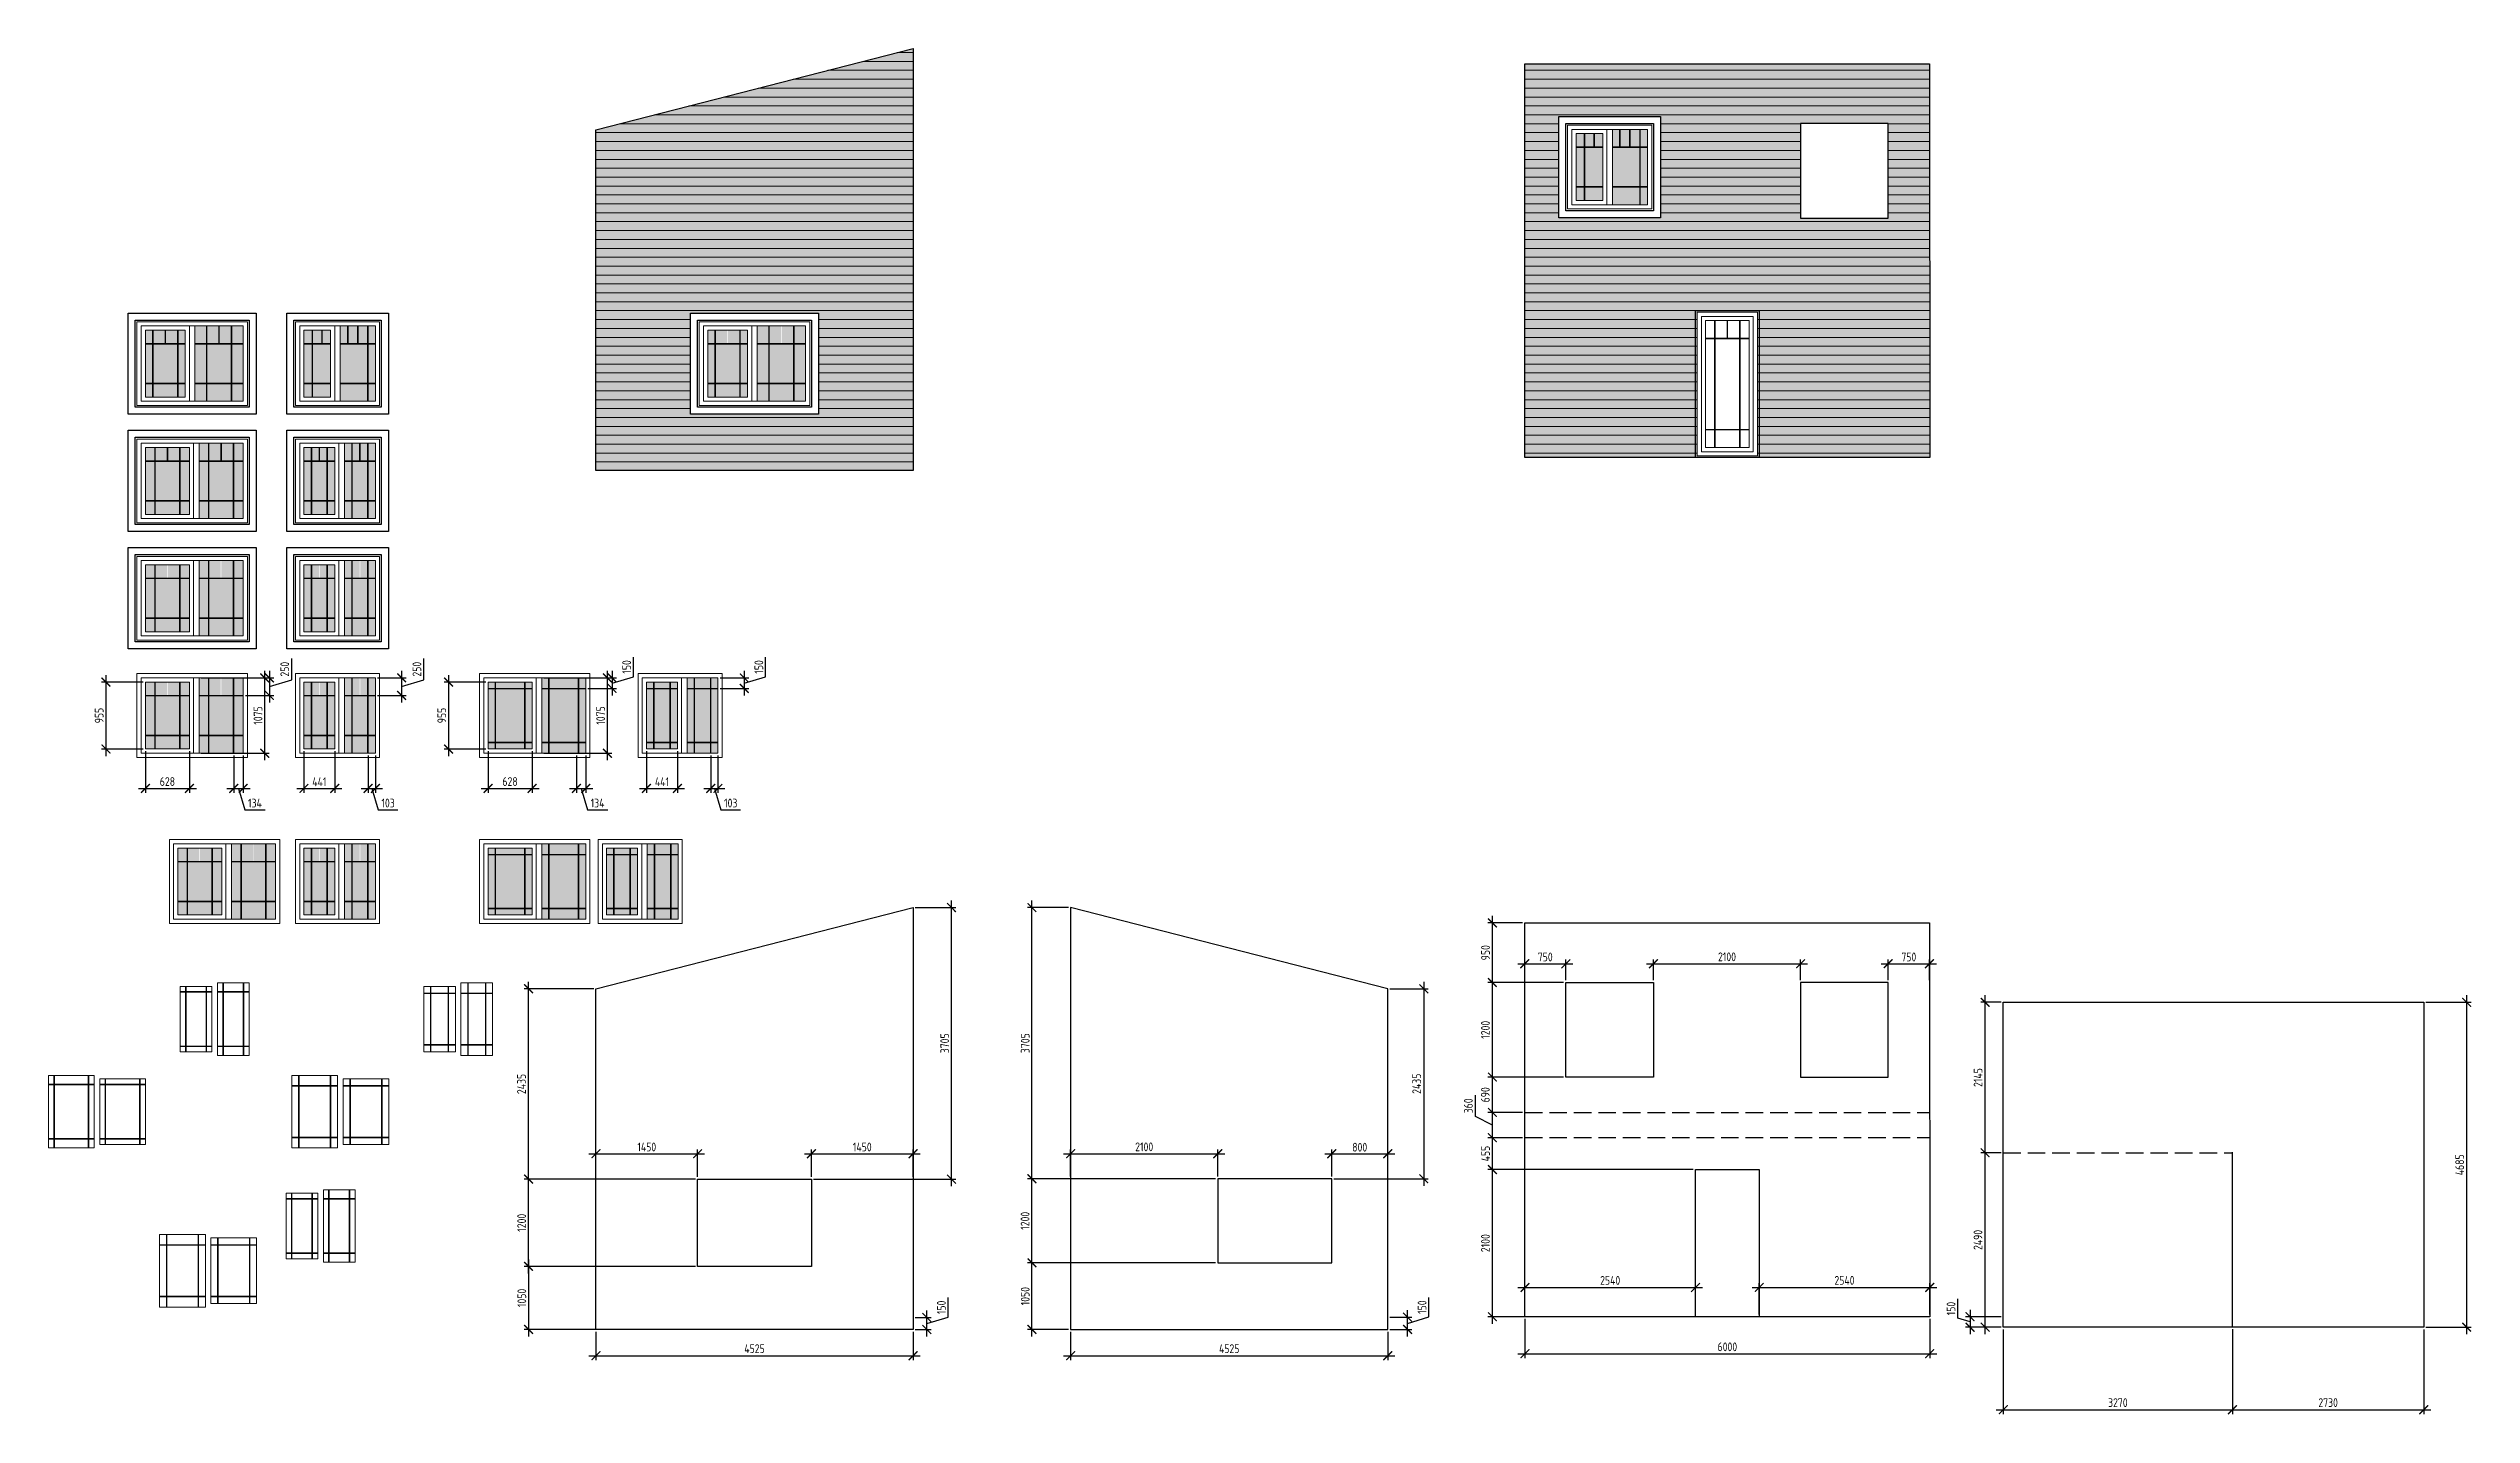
# Model space of a CAD drawing. Header units: millimetres. Extents: x 743280 to 1140305, y -337608 to -106611.
# Drawn here: x 1039695 to 1074270, y -275972 to -256482 of the extents above; entities that cross this region are included whole.
import ezdxf

# ---------------------------------------------------------------- set-up
doc = ezdxf.new("R2010")
doc.units = ezdxf.units.MM
doc.header["$PDMODE"] = 35
doc.linetypes.add('GOST2.303 4', pattern=[7, 5, -2, 0])
doc.layers.get('Defpoints').update_dxf_attribs({"color": 9})
for name, color, linetype, lineweight in [('ОСНОВНЫЕ', 7, 'Continuous', 30), ('РАЗМЕРЫ', 42, 'Continuous', 13), ('СПДС_РАЗМЕРЫ', 42, 'Continuous', 13), ('ТОНКИЕ', 250, 'Continuous', 13)]:
    doc.layers.add(name, color=color, linetype=linetype, lineweight=lineweight)
doc.styles.add('GOST 2.304', font='CS_Gost2304.shx')
doc.dimstyles.new('СПДС', dxfattribs={"dimtxt": 2.5, "dimasz": 2.5, "dimexe": 1.25, "dimexo": 0.625, "dimtad": 1, "dimdec": 0, "dimtxsty": 'GOST 2.304', "dimblk": 'ARCHTICK', "dimblk1": 'ARCHTICK', "dimblk2": 'ARCHTICK', "dimcen": 2.5, "dimdle": 2, "dimadec": 0, "dimazin": 2, "dimtfac": 0.75, "dimtdec": 4, "dimtmove": 1, "dimatfit": 3, "dimfxl": 1, "dimtolj": 1, "dimarcsym": 1})

msp = doc.modelspace()

# ---------------------------------------------------------------- blocks, each defined once
blk = doc.blocks.new('_ArchTick')
at = {"color": 0, "linetype": 'ByBlock', "const_width": 0.15}
blk.add_lwpolyline([(-0.5, -0.5), (0.5, 0.5)], dxfattribs=at)
blk = doc.blocks.new('*D465')
at = {"layer": 'Defpoints', "color": 0, "ltscale": 50, "transparency": 16777216}
for p in [(1048957, -273858), (1046545, -274758), (1048957, -274758)]:
    blk.add_point(p, dxfattribs=at)
at = {"layer": 'СПДС_РАЗМЕРЫ', "color": 0, "lineweight": -2, "ltscale": 50, "transparency": 16777216}
for p, q in [((1046545, -273758), (1046545, -274858)), ((1048925, -273858), (1046483, -273858)), ((1048925, -274758), (1046483, -274758))]:
    blk.add_line(p, q, dxfattribs=at)
at = {"layer": 'СПДС_РАЗМЕРЫ', "color": 0, "lineweight": -2, "ltscale": 50, "transparency": 16777216, "xscale": 125, "yscale": 125, "zscale": 125}
for p, rotation in [((1046545, -273858), 90), ((1046545, -274758), 270)]:
    blk.add_blockref('_ArchTick', p, dxfattribs=dict(at, rotation=rotation))
at = {"layer": 'СПДС_РАЗМЕРЫ', "color": 0, "ltscale": 50, "transparency": 16777216, "insert": (1046449, -274308), "char_height": 125, "attachment_point": 5, "rotation": 90, "style": 'GOST 2.304'}
blk.add_mtext('\\A1;1050', dxfattribs=at)
blk = doc.blocks.new('*D466')
at = {"layer": 'Defpoints', "color": 0, "ltscale": 50, "transparency": 16777216}
for p in [(1046545, -272613), (1048957, -272613), (1048925, -273858)]:
    blk.add_point(p, dxfattribs=at)
at = {"layer": 'СПДС_РАЗМЕРЫ', "color": 0, "lineweight": -2, "ltscale": 50, "transparency": 16777216}
for p, q in [((1048925, -272613), (1046483, -272613)), ((1046545, -273958), (1046545, -272513)), ((1048894, -273858), (1046483, -273858))]:
    blk.add_line(p, q, dxfattribs=at)
at = {"layer": 'СПДС_РАЗМЕРЫ', "color": 0, "lineweight": -2, "ltscale": 50, "transparency": 16777216, "xscale": 125, "yscale": 125, "zscale": 125}
for p, rotation in [((1046545, -272613), 90), ((1046545, -273858), 270)]:
    blk.add_blockref('_ArchTick', p, dxfattribs=dict(at, rotation=rotation))
at = {"layer": 'СПДС_РАЗМЕРЫ', "color": 0, "ltscale": 50, "transparency": 16777216, "insert": (1046447, -273236), "char_height": 125, "attachment_point": 5, "rotation": 90, "style": 'GOST 2.304'}
blk.add_mtext('\\A1;1200', dxfattribs=at)
blk = doc.blocks.new('*D467')
at = {"layer": 'Defpoints', "color": 0, "ltscale": 50, "transparency": 16777216}
for p in [(1046545, -269898), (1047507, -269898), (1048957, -272613)]:
    blk.add_point(p, dxfattribs=at)
at = {"layer": 'СПДС_РАЗМЕРЫ', "color": 0, "lineweight": -2, "ltscale": 50, "transparency": 16777216}
for p, q in [((1047475, -269898), (1046483, -269898)), ((1046545, -272713), (1046545, -269798)), ((1048925, -272613), (1046483, -272613))]:
    blk.add_line(p, q, dxfattribs=at)
at = {"layer": 'СПДС_РАЗМЕРЫ', "color": 0, "lineweight": -2, "ltscale": 50, "transparency": 16777216, "xscale": 125, "yscale": 125, "zscale": 125}
for p, rotation in [((1046545, -269898), 90), ((1046545, -272613), 270)]:
    blk.add_blockref('_ArchTick', p, dxfattribs=dict(at, rotation=rotation))
at = {"layer": 'СПДС_РАЗМЕРЫ', "color": 0, "ltscale": 50, "transparency": 16777216, "insert": (1046444, -271256), "char_height": 125, "attachment_point": 5, "rotation": 90, "style": 'GOST 2.304'}
blk.add_mtext('\\A1;2435', dxfattribs=at)
blk = doc.blocks.new('*D468')
at = {"layer": 'Defpoints', "color": 0, "ltscale": 50, "transparency": 16777216}
for p in [(1052032, -268739), (1052580, -268739), (1050582, -272613)]:
    blk.add_point(p, dxfattribs=at)
at = {"layer": 'СПДС_РАЗМЕРЫ', "color": 0, "lineweight": -2, "ltscale": 50, "transparency": 16777216}
for p, q in [((1052580, -272713), (1052580, -268639)), ((1052063, -268739), (1052643, -268739)), ((1050613, -272613), (1052643, -272613))]:
    blk.add_line(p, q, dxfattribs=at)
at = {"layer": 'СПДС_РАЗМЕРЫ', "color": 0, "lineweight": -2, "ltscale": 50, "transparency": 16777216, "xscale": 125, "yscale": 125, "zscale": 125}
for p, rotation in [((1052580, -268739), 90), ((1052580, -272613), 270)]:
    blk.add_blockref('_ArchTick', p, dxfattribs=dict(at, rotation=rotation))
at = {"layer": 'СПДС_РАЗМЕРЫ', "color": 0, "ltscale": 50, "transparency": 16777216, "insert": (1052484, -270676), "char_height": 125, "attachment_point": 5, "rotation": 90, "style": 'GOST 2.304'}
blk.add_mtext('\\A1;3705', dxfattribs=at)
blk = doc.blocks.new('*D469')
at = {"layer": 'Defpoints', "color": 0, "ltscale": 50, "transparency": 16777216}
for p in [(1047507, -274758), (1052032, -274758), (1052032, -275133)]:
    blk.add_point(p, dxfattribs=at)
at = {"layer": 'СПДС_РАЗМЕРЫ', "color": 0, "lineweight": -2, "ltscale": 50, "transparency": 16777216}
for p, q in [((1047507, -274790), (1047507, -275196)), ((1052032, -274790), (1052032, -275196)), ((1047407, -275133), (1052132, -275133))]:
    blk.add_line(p, q, dxfattribs=at)
at = {"layer": 'СПДС_РАЗМЕРЫ', "color": 0, "lineweight": -2, "ltscale": 50, "transparency": 16777216, "xscale": 125, "yscale": 125, "zscale": 125, "rotation": 180}
blk.add_blockref('_ArchTick', (1047507, -275133), dxfattribs=at)
at = {"layer": 'СПДС_РАЗМЕРЫ', "color": 0, "lineweight": -2, "ltscale": 50, "transparency": 16777216, "xscale": 125, "yscale": 125, "zscale": 125}
blk.add_blockref('_ArchTick', (1052032, -275133), dxfattribs=at)
at = {"layer": 'СПДС_РАЗМЕРЫ', "color": 0, "ltscale": 50, "transparency": 16777216, "insert": (1049769, -275032), "char_height": 125, "attachment_point": 5, "style": 'GOST 2.304'}
blk.add_mtext('\\A1;4525', dxfattribs=at)
blk = doc.blocks.new('*D470')
at = {"layer": 'Defpoints', "color": 0, "ltscale": 50, "transparency": 16777216}
for p in [(1054280, -274758), (1058805, -274758), (1058805, -275133)]:
    blk.add_point(p, dxfattribs=at)
at = {"layer": 'СПДС_РАЗМЕРЫ', "color": 0, "lineweight": -2, "ltscale": 50, "transparency": 16777216}
for p, q in [((1054280, -274790), (1054280, -275196)), ((1058805, -274790), (1058805, -275196)), ((1054180, -275133), (1058905, -275133))]:
    blk.add_line(p, q, dxfattribs=at)
at = {"layer": 'СПДС_РАЗМЕРЫ', "color": 0, "lineweight": -2, "ltscale": 50, "transparency": 16777216, "xscale": 125, "yscale": 125, "zscale": 125, "rotation": 180}
blk.add_blockref('_ArchTick', (1054280, -275133), dxfattribs=at)
at = {"layer": 'СПДС_РАЗМЕРЫ', "color": 0, "lineweight": -2, "ltscale": 50, "transparency": 16777216, "xscale": 125, "yscale": 125, "zscale": 125}
blk.add_blockref('_ArchTick', (1058805, -275133), dxfattribs=at)
at = {"layer": 'СПДС_РАЗМЕРЫ', "color": 0, "ltscale": 50, "transparency": 16777216, "insert": (1056543, -275032), "char_height": 125, "attachment_point": 5, "style": 'GOST 2.304'}
blk.add_mtext('\\A1;4525', dxfattribs=at)
blk = doc.blocks.new('*D471')
at = {"layer": 'Defpoints', "color": 0, "ltscale": 50, "transparency": 16777216}
for p in [(1053728, -273808), (1056380, -273808), (1054280, -274758)]:
    blk.add_point(p, dxfattribs=at)
at = {"layer": 'СПДС_РАЗМЕРЫ', "color": 0, "lineweight": -2, "ltscale": 50, "transparency": 16777216}
for p, q in [((1056349, -273808), (1053666, -273808)), ((1053728, -274858), (1053728, -273708)), ((1054249, -274758), (1053666, -274758))]:
    blk.add_line(p, q, dxfattribs=at)
at = {"layer": 'СПДС_РАЗМЕРЫ', "color": 0, "lineweight": -2, "ltscale": 50, "transparency": 16777216, "xscale": 125, "yscale": 125, "zscale": 125}
for p, rotation in [((1053728, -273808), 90), ((1053728, -274758), 270)]:
    blk.add_blockref('_ArchTick', p, dxfattribs=dict(at, rotation=rotation))
at = {"layer": 'СПДС_РАЗМЕРЫ', "color": 0, "ltscale": 50, "transparency": 16777216, "insert": (1053632, -274283), "char_height": 125, "attachment_point": 5, "rotation": 90, "style": 'GOST 2.304'}
blk.add_mtext('\\A1;1050', dxfattribs=at)
blk = doc.blocks.new('*D472')
at = {"layer": 'Defpoints', "color": 0, "ltscale": 50, "transparency": 16777216}
for p in [(1053728, -272608), (1056380, -272608), (1056380, -273808)]:
    blk.add_point(p, dxfattribs=at)
at = {"layer": 'СПДС_РАЗМЕРЫ', "color": 0, "lineweight": -2, "ltscale": 50, "transparency": 16777216}
for p, q in [((1056349, -272608), (1053666, -272608)), ((1053728, -273908), (1053728, -272508)), ((1056349, -273808), (1053666, -273808))]:
    blk.add_line(p, q, dxfattribs=at)
at = {"layer": 'СПДС_РАЗМЕРЫ', "color": 0, "lineweight": -2, "ltscale": 50, "transparency": 16777216, "xscale": 125, "yscale": 125, "zscale": 125}
for p, rotation in [((1053728, -272608), 90), ((1053728, -273808), 270)]:
    blk.add_blockref('_ArchTick', p, dxfattribs=dict(at, rotation=rotation))
at = {"layer": 'СПДС_РАЗМЕРЫ', "color": 0, "ltscale": 50, "transparency": 16777216, "insert": (1053630, -273208), "char_height": 125, "attachment_point": 5, "rotation": 90, "style": 'GOST 2.304'}
blk.add_mtext('\\A1;1200', dxfattribs=at)
blk = doc.blocks.new('*D473')
at = {"layer": 'Defpoints', "color": 0, "ltscale": 50, "transparency": 16777216}
for p in [(1053728, -268739), (1054280, -268739), (1056380, -272608)]:
    blk.add_point(p, dxfattribs=at)
at = {"layer": 'СПДС_РАЗМЕРЫ', "color": 0, "lineweight": -2, "ltscale": 50, "transparency": 16777216}
for p, q in [((1053728, -272708), (1053728, -268639)), ((1054249, -268739), (1053666, -268739)), ((1056349, -272608), (1053666, -272608))]:
    blk.add_line(p, q, dxfattribs=at)
at = {"layer": 'СПДС_РАЗМЕРЫ', "color": 0, "lineweight": -2, "ltscale": 50, "transparency": 16777216, "xscale": 125, "yscale": 125, "zscale": 125}
for p, rotation in [((1053728, -268739), 90), ((1053728, -272608), 270)]:
    blk.add_blockref('_ArchTick', p, dxfattribs=dict(at, rotation=rotation))
at = {"layer": 'СПДС_РАЗМЕРЫ', "color": 0, "ltscale": 50, "transparency": 16777216, "insert": (1053632, -270674), "char_height": 125, "attachment_point": 5, "rotation": 90, "style": 'GOST 2.304'}
blk.add_mtext('\\A1;3705', dxfattribs=at)
blk = doc.blocks.new('*D474')
at = {"layer": 'Defpoints', "color": 0, "ltscale": 50, "transparency": 16777216}
for p in [(1058805, -269898), (1058005, -272608), (1059319, -272608)]:
    blk.add_point(p, dxfattribs=at)
at = {"layer": 'СПДС_РАЗМЕРЫ', "color": 0, "lineweight": -2, "ltscale": 50, "transparency": 16777216}
for p, q in [((1058836, -269898), (1059381, -269898)), ((1059319, -269798), (1059319, -272708)), ((1058036, -272608), (1059381, -272608))]:
    blk.add_line(p, q, dxfattribs=at)
at = {"layer": 'СПДС_РАЗМЕРЫ', "color": 0, "lineweight": -2, "ltscale": 50, "transparency": 16777216, "xscale": 125, "yscale": 125, "zscale": 125}
for p, rotation in [((1059319, -269898), 90), ((1059319, -272608), 270)]:
    blk.add_blockref('_ArchTick', p, dxfattribs=dict(at, rotation=rotation))
at = {"layer": 'СПДС_РАЗМЕРЫ', "color": 0, "ltscale": 50, "transparency": 16777216, "insert": (1059218, -271253), "char_height": 125, "attachment_point": 5, "rotation": 90, "style": 'GOST 2.304'}
blk.add_mtext('\\A1;2435', dxfattribs=at)
blk = doc.blocks.new('*D475')
at = {"layer": 'Defpoints', "color": 0, "ltscale": 50, "transparency": 16777216}
for p in [(1060298, -272477), (1063196, -272477), (1063196, -274577)]:
    blk.add_point(p, dxfattribs=at)
at = {"layer": 'СПДС_РАЗМЕРЫ', "color": 0, "lineweight": -2, "ltscale": 50, "transparency": 16777216}
for p, q in [((1060298, -274677), (1060298, -272377)), ((1063164, -272477), (1060235, -272477)), ((1063164, -274577), (1060235, -274577))]:
    blk.add_line(p, q, dxfattribs=at)
at = {"layer": 'СПДС_РАЗМЕРЫ', "color": 0, "lineweight": -2, "ltscale": 50, "transparency": 16777216, "xscale": 125, "yscale": 125, "zscale": 125}
for p, rotation in [((1060298, -272477), 90), ((1060298, -274577), 270)]:
    blk.add_blockref('_ArchTick', p, dxfattribs=dict(at, rotation=rotation))
at = {"layer": 'СПДС_РАЗМЕРЫ', "color": 0, "ltscale": 50, "transparency": 16777216, "insert": (1060199, -273527), "char_height": 125, "attachment_point": 5, "rotation": 90, "style": 'GOST 2.304'}
blk.add_mtext('\\A1;2100', dxfattribs=at)
blk = doc.blocks.new('*D476')
at = {"layer": 'Defpoints', "color": 0, "ltscale": 50, "transparency": 16777216}
for p in [(1060298, -272022), (1060761, -272022), (1063196, -272477)]:
    blk.add_point(p, dxfattribs=at)
at = {"layer": 'СПДС_РАЗМЕРЫ', "color": 0, "lineweight": -2, "ltscale": 50, "transparency": 16777216}
for p, q in [((1060730, -272022), (1060235, -272022)), ((1060298, -272577), (1060298, -271922)), ((1063164, -272477), (1060235, -272477))]:
    blk.add_line(p, q, dxfattribs=at)
at = {"layer": 'СПДС_РАЗМЕРЫ', "color": 0, "lineweight": -2, "ltscale": 50, "transparency": 16777216, "xscale": 125, "yscale": 125, "zscale": 125}
for p, rotation in [((1060298, -272022), 90), ((1060298, -272477), 270)]:
    blk.add_blockref('_ArchTick', p, dxfattribs=dict(at, rotation=rotation))
at = {"layer": 'СПДС_РАЗМЕРЫ', "color": 0, "ltscale": 50, "transparency": 16777216, "insert": (1060201, -272249), "char_height": 125, "attachment_point": 5, "rotation": 90, "style": 'GOST 2.304'}
blk.add_mtext('\\A1;455', dxfattribs=at)
blk = doc.blocks.new('*D477')
at = {"layer": 'Defpoints', "color": 0, "ltscale": 50, "transparency": 16777216}
for p in [(1060298, -269808), (1061346, -269808), (1061346, -271158)]:
    blk.add_point(p, dxfattribs=at)
at = {"layer": 'СПДС_РАЗМЕРЫ', "color": 0, "lineweight": -2, "ltscale": 50, "transparency": 16777216}
for p, q in [((1061315, -269808), (1060235, -269808)), ((1060298, -271258), (1060298, -269708)), ((1061315, -271158), (1060235, -271158))]:
    blk.add_line(p, q, dxfattribs=at)
at = {"layer": 'СПДС_РАЗМЕРЫ', "color": 0, "lineweight": -2, "ltscale": 50, "transparency": 16777216, "xscale": 125, "yscale": 125, "zscale": 125}
for p, rotation in [((1060298, -269808), 90), ((1060298, -271158), 270)]:
    blk.add_blockref('_ArchTick', p, dxfattribs=dict(at, rotation=rotation))
at = {"layer": 'СПДС_РАЗМЕРЫ', "color": 0, "ltscale": 50, "transparency": 16777216, "insert": (1060199, -270483), "char_height": 125, "attachment_point": 5, "rotation": 90, "style": 'GOST 2.304'}
blk.add_mtext('\\A1;1200', dxfattribs=at)
blk = doc.blocks.new('*D478')
at = {"layer": 'Defpoints', "color": 0, "ltscale": 50, "transparency": 16777216}
for p in [(1060298, -268958), (1060759, -268958), (1061315, -269808)]:
    blk.add_point(p, dxfattribs=at)
at = {"layer": 'СПДС_РАЗМЕРЫ', "color": 0, "lineweight": -2, "ltscale": 50, "transparency": 16777216}
for p, q in [((1060727, -268958), (1060235, -268958)), ((1060298, -269908), (1060298, -268858)), ((1061284, -269808), (1060235, -269808))]:
    blk.add_line(p, q, dxfattribs=at)
at = {"layer": 'СПДС_РАЗМЕРЫ', "color": 0, "lineweight": -2, "ltscale": 50, "transparency": 16777216, "xscale": 125, "yscale": 125, "zscale": 125}
for p, rotation in [((1060298, -268958), 90), ((1060298, -269808), 270)]:
    blk.add_blockref('_ArchTick', p, dxfattribs=dict(at, rotation=rotation))
at = {"layer": 'СПДС_РАЗМЕРЫ', "color": 0, "ltscale": 50, "transparency": 16777216, "insert": (1060200, -269383), "char_height": 125, "attachment_point": 5, "rotation": 90, "style": 'GOST 2.304'}
blk.add_mtext('\\A1;950', dxfattribs=at)
blk = doc.blocks.new('*D479')
at = {"layer": 'Defpoints', "color": 0, "ltscale": 50, "transparency": 16777216}
for p in [(1060763, -274577), (1066538, -274577), (1066538, -275104)]:
    blk.add_point(p, dxfattribs=at)
at = {"layer": 'СПДС_РАЗМЕРЫ', "color": 0, "lineweight": -2, "ltscale": 50, "transparency": 16777216}
for p, q in [((1060763, -274608), (1060763, -275166)), ((1066538, -274608), (1066538, -275166)), ((1060663, -275104), (1066638, -275104))]:
    blk.add_line(p, q, dxfattribs=at)
at = {"layer": 'СПДС_РАЗМЕРЫ', "color": 0, "lineweight": -2, "ltscale": 50, "transparency": 16777216, "xscale": 125, "yscale": 125, "zscale": 125, "rotation": 180}
blk.add_blockref('_ArchTick', (1060763, -275104), dxfattribs=at)
at = {"layer": 'СПДС_РАЗМЕРЫ', "color": 0, "lineweight": -2, "ltscale": 50, "transparency": 16777216, "xscale": 125, "yscale": 125, "zscale": 125}
blk.add_blockref('_ArchTick', (1066538, -275104), dxfattribs=at)
at = {"layer": 'СПДС_РАЗМЕРЫ', "color": 0, "ltscale": 50, "transparency": 16777216, "insert": (1063651, -275006), "char_height": 125, "attachment_point": 5, "style": 'GOST 2.304'}
blk.add_mtext('\\A1;6000', dxfattribs=at)
blk = doc.blocks.new('*D480')
at = {"layer": 'Defpoints', "color": 0, "ltscale": 50, "transparency": 16777216}
for p in [(1063196, -274159), (1060763, -274577), (1063196, -274577)]:
    blk.add_point(p, dxfattribs=at)
at = {"layer": 'СПДС_РАЗМЕРЫ', "color": 0, "lineweight": -2, "ltscale": 50, "transparency": 16777216}
for p, q in [((1060663, -274159), (1063296, -274159)), ((1060763, -274546), (1060763, -274096)), ((1063196, -274546), (1063196, -274096))]:
    blk.add_line(p, q, dxfattribs=at)
at = {"layer": 'СПДС_РАЗМЕРЫ', "color": 0, "lineweight": -2, "ltscale": 50, "transparency": 16777216, "xscale": 125, "yscale": 125, "zscale": 125, "rotation": 180}
blk.add_blockref('_ArchTick', (1060763, -274159), dxfattribs=at)
at = {"layer": 'СПДС_РАЗМЕРЫ', "color": 0, "lineweight": -2, "ltscale": 50, "transparency": 16777216, "xscale": 125, "yscale": 125, "zscale": 125}
blk.add_blockref('_ArchTick', (1063196, -274159), dxfattribs=at)
at = {"layer": 'СПДС_РАЗМЕРЫ', "color": 0, "ltscale": 50, "transparency": 16777216, "insert": (1061979, -274058), "char_height": 125, "attachment_point": 5, "style": 'GOST 2.304'}
blk.add_mtext('\\A1;2540', dxfattribs=at)
blk = doc.blocks.new('*D481')
at = {"layer": 'Defpoints', "color": 0, "ltscale": 50, "transparency": 16777216}
for p in [(1066538, -274159), (1064106, -274577), (1066538, -274577)]:
    blk.add_point(p, dxfattribs=at)
at = {"layer": 'СПДС_РАЗМЕРЫ', "color": 0, "lineweight": -2, "ltscale": 50, "transparency": 16777216}
for p, q in [((1064006, -274159), (1066638, -274159)), ((1064106, -274546), (1064106, -274096)), ((1066538, -274546), (1066538, -274096))]:
    blk.add_line(p, q, dxfattribs=at)
at = {"layer": 'СПДС_РАЗМЕРЫ', "color": 0, "lineweight": -2, "ltscale": 50, "transparency": 16777216, "xscale": 125, "yscale": 125, "zscale": 125, "rotation": 180}
blk.add_blockref('_ArchTick', (1064106, -274159), dxfattribs=at)
at = {"layer": 'СПДС_РАЗМЕРЫ', "color": 0, "lineweight": -2, "ltscale": 50, "transparency": 16777216, "xscale": 125, "yscale": 125, "zscale": 125}
blk.add_blockref('_ArchTick', (1066538, -274159), dxfattribs=at)
at = {"layer": 'СПДС_РАЗМЕРЫ', "color": 0, "ltscale": 50, "transparency": 16777216, "insert": (1065322, -274058), "char_height": 125, "attachment_point": 5, "style": 'GOST 2.304'}
blk.add_mtext('\\A1;2540', dxfattribs=at)
blk = doc.blocks.new('*D482')
at = {"layer": 'Defpoints', "color": 0, "ltscale": 50, "transparency": 16777216}
for p in [(1061346, -269541), (1060759, -269808), (1061346, -269808)]:
    blk.add_point(p, dxfattribs=at)
at = {"layer": 'СПДС_РАЗМЕРЫ', "color": 0, "lineweight": -2, "ltscale": 50, "transparency": 16777216}
for p, q in [((1060659, -269541), (1061446, -269541)), ((1060759, -269777), (1060759, -269478)), ((1061346, -269777), (1061346, -269478))]:
    blk.add_line(p, q, dxfattribs=at)
at = {"layer": 'СПДС_РАЗМЕРЫ', "color": 0, "lineweight": -2, "ltscale": 50, "transparency": 16777216, "xscale": 125, "yscale": 125, "zscale": 125, "rotation": 180}
blk.add_blockref('_ArchTick', (1060759, -269541), dxfattribs=at)
at = {"layer": 'СПДС_РАЗМЕРЫ', "color": 0, "lineweight": -2, "ltscale": 50, "transparency": 16777216, "xscale": 125, "yscale": 125, "zscale": 125}
blk.add_blockref('_ArchTick', (1061346, -269541), dxfattribs=at)
at = {"layer": 'СПДС_РАЗМЕРЫ', "color": 0, "ltscale": 50, "transparency": 16777216, "insert": (1061052, -269444), "char_height": 125, "attachment_point": 5, "style": 'GOST 2.304'}
blk.add_mtext('\\A1;750', dxfattribs=at)
blk = doc.blocks.new('*D483')
at = {"layer": 'Defpoints', "color": 0, "ltscale": 50, "transparency": 16777216}
for p in [(1064696, -269541), (1062596, -269808), (1064696, -269808)]:
    blk.add_point(p, dxfattribs=at)
at = {"layer": 'СПДС_РАЗМЕРЫ', "color": 0, "lineweight": -2, "ltscale": 50, "transparency": 16777216}
for p, q in [((1062496, -269541), (1064796, -269541)), ((1062596, -269777), (1062596, -269478)), ((1064696, -269777), (1064696, -269478))]:
    blk.add_line(p, q, dxfattribs=at)
at = {"layer": 'СПДС_РАЗМЕРЫ', "color": 0, "lineweight": -2, "ltscale": 50, "transparency": 16777216, "xscale": 125, "yscale": 125, "zscale": 125, "rotation": 180}
blk.add_blockref('_ArchTick', (1062596, -269541), dxfattribs=at)
at = {"layer": 'СПДС_РАЗМЕРЫ', "color": 0, "lineweight": -2, "ltscale": 50, "transparency": 16777216, "xscale": 125, "yscale": 125, "zscale": 125}
blk.add_blockref('_ArchTick', (1064696, -269541), dxfattribs=at)
at = {"layer": 'СПДС_РАЗМЕРЫ', "color": 0, "ltscale": 50, "transparency": 16777216, "insert": (1063646, -269442), "char_height": 125, "attachment_point": 5, "style": 'GOST 2.304'}
blk.add_mtext('\\A1;2100', dxfattribs=at)
blk = doc.blocks.new('*D484')
at = {"layer": 'Defpoints', "color": 0, "ltscale": 50, "transparency": 16777216}
for p in [(1066534, -269540), (1065946, -269808), (1066534, -269808)]:
    blk.add_point(p, dxfattribs=at)
at = {"layer": 'СПДС_РАЗМЕРЫ', "color": 0, "lineweight": -2, "ltscale": 50, "transparency": 16777216}
for p, q in [((1065846, -269540), (1066634, -269540)), ((1065946, -269777), (1065946, -269478)), ((1066534, -269777), (1066534, -269478))]:
    blk.add_line(p, q, dxfattribs=at)
at = {"layer": 'СПДС_РАЗМЕРЫ', "color": 0, "lineweight": -2, "ltscale": 50, "transparency": 16777216, "xscale": 125, "yscale": 125, "zscale": 125, "rotation": 180}
blk.add_blockref('_ArchTick', (1065946, -269540), dxfattribs=at)
at = {"layer": 'СПДС_РАЗМЕРЫ', "color": 0, "lineweight": -2, "ltscale": 50, "transparency": 16777216, "xscale": 125, "yscale": 125, "zscale": 125}
blk.add_blockref('_ArchTick', (1066534, -269540), dxfattribs=at)
at = {"layer": 'СПДС_РАЗМЕРЫ', "color": 0, "ltscale": 50, "transparency": 16777216, "insert": (1066240, -269444), "char_height": 125, "attachment_point": 5, "style": 'GOST 2.304'}
blk.add_mtext('\\A1;750', dxfattribs=at)
blk = doc.blocks.new('*D487')
at = {"layer": 'Defpoints', "color": 0, "ltscale": 50, "transparency": 16777216}
for p in [(1056380, -272251), (1054280, -272608), (1056380, -272608)]:
    blk.add_point(p, dxfattribs=at)
at = {"layer": 'СПДС_РАЗМЕРЫ', "color": 0, "lineweight": -2, "ltscale": 50, "transparency": 16777216}
for p, q in [((1054180, -272251), (1056480, -272251)), ((1054280, -272577), (1054280, -272189)), ((1056380, -272577), (1056380, -272189))]:
    blk.add_line(p, q, dxfattribs=at)
at = {"layer": 'СПДС_РАЗМЕРЫ', "color": 0, "lineweight": -2, "ltscale": 50, "transparency": 16777216, "xscale": 125, "yscale": 125, "zscale": 125, "rotation": 180}
blk.add_blockref('_ArchTick', (1054280, -272251), dxfattribs=at)
at = {"layer": 'СПДС_РАЗМЕРЫ', "color": 0, "lineweight": -2, "ltscale": 50, "transparency": 16777216, "xscale": 125, "yscale": 125, "zscale": 125}
blk.add_blockref('_ArchTick', (1056380, -272251), dxfattribs=at)
at = {"layer": 'СПДС_РАЗМЕРЫ', "color": 0, "ltscale": 50, "transparency": 16777216, "insert": (1055330, -272153), "char_height": 125, "attachment_point": 5, "style": 'GOST 2.304'}
blk.add_mtext('\\A1;2100', dxfattribs=at)
blk = doc.blocks.new('*D488')
at = {"layer": 'Defpoints', "color": 0, "ltscale": 50, "transparency": 16777216}
for p in [(1058805, -272251), (1058005, -272608), (1058805, -272608)]:
    blk.add_point(p, dxfattribs=at)
at = {"layer": 'СПДС_РАЗМЕРЫ', "color": 0, "lineweight": -2, "ltscale": 50, "transparency": 16777216}
for p, q in [((1057905, -272251), (1058905, -272251)), ((1058005, -272577), (1058005, -272189)), ((1058805, -272577), (1058805, -272189))]:
    blk.add_line(p, q, dxfattribs=at)
at = {"layer": 'СПДС_РАЗМЕРЫ', "color": 0, "lineweight": -2, "ltscale": 50, "transparency": 16777216, "xscale": 125, "yscale": 125, "zscale": 125, "rotation": 180}
blk.add_blockref('_ArchTick', (1058005, -272251), dxfattribs=at)
at = {"layer": 'СПДС_РАЗМЕРЫ', "color": 0, "lineweight": -2, "ltscale": 50, "transparency": 16777216, "xscale": 125, "yscale": 125, "zscale": 125}
blk.add_blockref('_ArchTick', (1058805, -272251), dxfattribs=at)
at = {"layer": 'СПДС_РАЗМЕРЫ', "color": 0, "ltscale": 50, "transparency": 16777216, "insert": (1058405, -272158), "char_height": 125, "attachment_point": 5, "style": 'GOST 2.304'}
blk.add_mtext('\\A1;800', dxfattribs=at)
blk = doc.blocks.new('*D489')
at = {"layer": 'Defpoints', "color": 0, "ltscale": 50, "transparency": 16777216}
for p in [(1048957, -272251), (1047507, -272613), (1048957, -272613)]:
    blk.add_point(p, dxfattribs=at)
at = {"layer": 'СПДС_РАЗМЕРЫ', "color": 0, "lineweight": -2, "ltscale": 50, "transparency": 16777216}
for p, q in [((1047407, -272251), (1049057, -272251)), ((1047507, -272582), (1047507, -272189)), ((1048957, -272582), (1048957, -272189))]:
    blk.add_line(p, q, dxfattribs=at)
at = {"layer": 'СПДС_РАЗМЕРЫ', "color": 0, "lineweight": -2, "ltscale": 50, "transparency": 16777216, "xscale": 125, "yscale": 125, "zscale": 125, "rotation": 180}
blk.add_blockref('_ArchTick', (1047507, -272251), dxfattribs=at)
at = {"layer": 'СПДС_РАЗМЕРЫ', "color": 0, "lineweight": -2, "ltscale": 50, "transparency": 16777216, "xscale": 125, "yscale": 125, "zscale": 125}
blk.add_blockref('_ArchTick', (1048957, -272251), dxfattribs=at)
at = {"layer": 'СПДС_РАЗМЕРЫ', "color": 0, "ltscale": 50, "transparency": 16777216, "insert": (1048232, -272155), "char_height": 125, "attachment_point": 5, "style": 'GOST 2.304'}
blk.add_mtext('\\A1;1450', dxfattribs=at)
blk = doc.blocks.new('*D490')
at = {"layer": 'Defpoints', "color": 0, "ltscale": 50, "transparency": 16777216}
for p in [(1052032, -272251), (1050582, -272613), (1052032, -272613)]:
    blk.add_point(p, dxfattribs=at)
at = {"layer": 'СПДС_РАЗМЕРЫ', "color": 0, "lineweight": -2, "ltscale": 50, "transparency": 16777216}
for p, q in [((1050482, -272251), (1052132, -272251)), ((1050582, -272582), (1050582, -272189)), ((1052032, -272582), (1052032, -272189))]:
    blk.add_line(p, q, dxfattribs=at)
at = {"layer": 'СПДС_РАЗМЕРЫ', "color": 0, "lineweight": -2, "ltscale": 50, "transparency": 16777216, "xscale": 125, "yscale": 125, "zscale": 125, "rotation": 180}
blk.add_blockref('_ArchTick', (1050582, -272251), dxfattribs=at)
at = {"layer": 'СПДС_РАЗМЕРЫ', "color": 0, "lineweight": -2, "ltscale": 50, "transparency": 16777216, "xscale": 125, "yscale": 125, "zscale": 125}
blk.add_blockref('_ArchTick', (1052032, -272251), dxfattribs=at)
at = {"layer": 'СПДС_РАЗМЕРЫ', "color": 0, "ltscale": 50, "transparency": 16777216, "insert": (1051307, -272155), "char_height": 125, "attachment_point": 5, "style": 'GOST 2.304'}
blk.add_mtext('\\A1;1450', dxfattribs=at)
blk = doc.blocks.new('*D499')
at = {"layer": 'Defpoints', "color": 0, "ltscale": 50, "transparency": 16777216}
for p in [(1058805, -274583), (1058805, -274758), (1059087, -274583)]:
    blk.add_point(p, dxfattribs=at)
at = {"layer": 'СПДС_РАЗМЕРЫ', "color": 0, "lineweight": -2, "ltscale": 50, "transparency": 16777216}
for p, q in [((1059087, -274858), (1059087, -274483)), ((1059392, -274579), (1059392, -274301)), ((1058836, -274583), (1059150, -274583)), ((1058836, -274758), (1059150, -274758)), ((1059087, -274671), (1059392, -274579))]:
    blk.add_line(p, q, dxfattribs=at)
at = {"layer": 'СПДС_РАЗМЕРЫ', "color": 0, "lineweight": -2, "ltscale": 50, "transparency": 16777216, "xscale": 125, "yscale": 125, "zscale": 125}
for p, rotation in [((1059087, -274583), 90), ((1059087, -274758), 270)]:
    blk.add_blockref('_ArchTick', p, dxfattribs=dict(at, rotation=rotation))
at = {"layer": 'СПДС_РАЗМЕРЫ', "color": 0, "ltscale": 50, "transparency": 16777216, "insert": (1059295, -274440), "char_height": 125, "attachment_point": 5, "rotation": 90, "style": 'GOST 2.304'}
blk.add_mtext('\\A1;150', dxfattribs=at)
blk = doc.blocks.new('*D500')
at = {"layer": 'Defpoints', "color": 0, "ltscale": 50, "transparency": 16777216}
for p in [(1052032, -274588), (1052032, -274758), (1052228, -274588)]:
    blk.add_point(p, dxfattribs=at)
at = {"layer": 'СПДС_РАЗМЕРЫ', "color": 0, "lineweight": -2, "ltscale": 50, "transparency": 16777216}
for p, q in [((1052228, -274858), (1052228, -274488)), ((1052533, -274582), (1052533, -274304)), ((1052063, -274588), (1052290, -274588)), ((1052063, -274758), (1052290, -274758)), ((1052228, -274673), (1052533, -274582))]:
    blk.add_line(p, q, dxfattribs=at)
at = {"layer": 'СПДС_РАЗМЕРЫ', "color": 0, "lineweight": -2, "ltscale": 50, "transparency": 16777216, "xscale": 125, "yscale": 125, "zscale": 125}
for p, rotation in [((1052228, -274588), 90), ((1052228, -274758), 270)]:
    blk.add_blockref('_ArchTick', p, dxfattribs=dict(at, rotation=rotation))
at = {"layer": 'СПДС_РАЗМЕРЫ', "color": 0, "ltscale": 50, "transparency": 16777216, "insert": (1052436, -274443), "char_height": 125, "attachment_point": 5, "rotation": 90, "style": 'GOST 2.304'}
blk.add_mtext('\\A1;150', dxfattribs=at)
blk = doc.blocks.new('*D501')
at = {"layer": 'Defpoints', "color": 0, "ltscale": 50, "transparency": 16777216}
for p in [(1067329, -272237), (1067588, -272237), (1067588, -274726)]:
    blk.add_point(p, dxfattribs=at)
at = {"layer": 'РАЗМЕРЫ', "color": 0, "lineweight": -2, "ltscale": 50, "transparency": 16777216}
for p, q in [((1067556, -272237), (1067267, -272237)), ((1067329, -274826), (1067329, -272137)), ((1067556, -274726), (1067267, -274726))]:
    blk.add_line(p, q, dxfattribs=at)
at = {"layer": 'РАЗМЕРЫ', "color": 0, "lineweight": -2, "ltscale": 50, "transparency": 16777216, "xscale": 125, "yscale": 125, "zscale": 125}
for p, rotation in [((1067329, -272237), 90), ((1067329, -274726), 270)]:
    blk.add_blockref('_ArchTick', p, dxfattribs=dict(at, rotation=rotation))
at = {"layer": 'РАЗМЕРЫ', "color": 0, "ltscale": 50, "transparency": 16777216, "insert": (1067227, -273481), "char_height": 125, "attachment_point": 5, "rotation": 90, "style": 'GOST 2.304'}
blk.add_mtext('\\A1;2490', dxfattribs=at)
blk = doc.blocks.new('*D502')
at = {"layer": 'Defpoints', "color": 0, "ltscale": 50, "transparency": 16777216}
for p in [(1067329, -270091), (1067588, -270091), (1067588, -272237)]:
    blk.add_point(p, dxfattribs=at)
at = {"layer": 'РАЗМЕРЫ', "color": 0, "lineweight": -2, "ltscale": 50, "transparency": 16777216}
for p, q in [((1067329, -272337), (1067329, -269991)), ((1067556, -270091), (1067267, -270091)), ((1067556, -272237), (1067267, -272237))]:
    blk.add_line(p, q, dxfattribs=at)
at = {"layer": 'РАЗМЕРЫ', "color": 0, "lineweight": -2, "ltscale": 50, "transparency": 16777216, "xscale": 125, "yscale": 125, "zscale": 125}
for p, rotation in [((1067329, -270091), 90), ((1067329, -272237), 270)]:
    blk.add_blockref('_ArchTick', p, dxfattribs=dict(at, rotation=rotation))
at = {"layer": 'РАЗМЕРЫ', "color": 0, "ltscale": 50, "transparency": 16777216, "insert": (1067228, -271164), "char_height": 125, "attachment_point": 5, "rotation": 90, "style": 'GOST 2.304'}
blk.add_mtext('\\A1;2145', dxfattribs=at)
blk = doc.blocks.new('*D503')
at = {"layer": 'Defpoints', "color": 0, "ltscale": 50, "transparency": 16777216}
for p in [(1073588, -270091), (1073588, -274726), (1074200, -274726)]:
    blk.add_point(p, dxfattribs=at)
at = {"layer": 'РАЗМЕРЫ', "color": 0, "lineweight": -2, "ltscale": 50, "transparency": 16777216}
for p, q in [((1074200, -269991), (1074200, -274826)), ((1073619, -270091), (1074263, -270091)), ((1073619, -274726), (1074263, -274726))]:
    blk.add_line(p, q, dxfattribs=at)
at = {"layer": 'РАЗМЕРЫ', "color": 0, "lineweight": -2, "ltscale": 50, "transparency": 16777216, "xscale": 125, "yscale": 125, "zscale": 125}
for p, rotation in [((1074200, -270091), 90), ((1074200, -274726), 270)]:
    blk.add_blockref('_ArchTick', p, dxfattribs=dict(at, rotation=rotation))
at = {"layer": 'РАЗМЕРЫ', "color": 0, "ltscale": 50, "transparency": 16777216, "insert": (1074100, -272409), "char_height": 125, "attachment_point": 5, "rotation": 90, "style": 'GOST 2.304'}
blk.add_mtext('\\A1;4685', dxfattribs=at)
blk = doc.blocks.new('*D504')
at = {"layer": 'Defpoints', "color": 0, "ltscale": 50, "transparency": 16777216}
for p in [(1067588, -274726), (1070858, -274721), (1070858, -275903)]:
    blk.add_point(p, dxfattribs=at)
at = {"layer": 'РАЗМЕРЫ', "color": 0, "lineweight": -2, "ltscale": 50, "transparency": 16777216}
for p, q in [((1067588, -274757), (1067588, -275965)), ((1070858, -274752), (1070858, -275965)), ((1067488, -275903), (1070958, -275903))]:
    blk.add_line(p, q, dxfattribs=at)
at = {"layer": 'РАЗМЕРЫ', "color": 0, "lineweight": -2, "ltscale": 50, "transparency": 16777216, "xscale": 125, "yscale": 125, "zscale": 125, "rotation": 180}
blk.add_blockref('_ArchTick', (1067588, -275903), dxfattribs=at)
at = {"layer": 'РАЗМЕРЫ', "color": 0, "lineweight": -2, "ltscale": 50, "transparency": 16777216, "xscale": 125, "yscale": 125, "zscale": 125}
blk.add_blockref('_ArchTick', (1070858, -275903), dxfattribs=at)
at = {"layer": 'РАЗМЕРЫ', "color": 0, "ltscale": 50, "transparency": 16777216, "insert": (1069223, -275802), "char_height": 125, "attachment_point": 5, "style": 'GOST 2.304'}
blk.add_mtext('\\A1;3270', dxfattribs=at)
blk = doc.blocks.new('*D505')
at = {"layer": 'Defpoints', "color": 0, "ltscale": 50, "transparency": 16777216}
for p in [(1070858, -274721), (1073588, -274726), (1073588, -275903)]:
    blk.add_point(p, dxfattribs=at)
at = {"layer": 'РАЗМЕРЫ', "color": 0, "lineweight": -2, "ltscale": 50, "transparency": 16777216}
for p, q in [((1070858, -274752), (1070858, -275965)), ((1073588, -274757), (1073588, -275965)), ((1070758, -275903), (1073688, -275903))]:
    blk.add_line(p, q, dxfattribs=at)
at = {"layer": 'РАЗМЕРЫ', "color": 0, "lineweight": -2, "ltscale": 50, "transparency": 16777216, "xscale": 125, "yscale": 125, "zscale": 125, "rotation": 180}
blk.add_blockref('_ArchTick', (1070858, -275903), dxfattribs=at)
at = {"layer": 'РАЗМЕРЫ', "color": 0, "lineweight": -2, "ltscale": 50, "transparency": 16777216, "xscale": 125, "yscale": 125, "zscale": 125}
blk.add_blockref('_ArchTick', (1073588, -275903), dxfattribs=at)
at = {"layer": 'РАЗМЕРЫ', "color": 0, "ltscale": 50, "transparency": 16777216, "insert": (1072223, -275802), "char_height": 125, "attachment_point": 5, "style": 'GOST 2.304'}
blk.add_mtext('\\A1;2730', dxfattribs=at)
blk = doc.blocks.new('*D506')
at = {"layer": 'Defpoints', "color": 0, "ltscale": 50, "transparency": 16777216}
for p in [(1067114, -274726), (1067588, -274576), (1067588, -274726)]:
    blk.add_point(p, dxfattribs=at)
at = {"layer": 'РАЗМЕРЫ', "color": 0, "lineweight": -2, "ltscale": 50, "transparency": 16777216}
for p, q in [((1066939, -274599), (1066939, -274321)), ((1067114, -274476), (1067114, -274826)), ((1067114, -274651), (1066939, -274599)), ((1067556, -274576), (1067051, -274576)), ((1067556, -274726), (1067051, -274726))]:
    blk.add_line(p, q, dxfattribs=at)
at = {"layer": 'РАЗМЕРЫ', "color": 0, "lineweight": -2, "ltscale": 50, "transparency": 16777216, "xscale": 125, "yscale": 125, "zscale": 125}
for p, rotation in [((1067114, -274576), 90), ((1067114, -274726), 270)]:
    blk.add_blockref('_ArchTick', p, dxfattribs=dict(at, rotation=rotation))
at = {"layer": 'РАЗМЕРЫ', "color": 0, "ltscale": 50, "transparency": 16777216, "insert": (1066843, -274460), "char_height": 125, "attachment_point": 5, "rotation": 90, "style": 'GOST 2.304'}
blk.add_mtext('\\A1;150', dxfattribs=at)
blk = doc.blocks.new('*D507')
at = {"layer": 'Defpoints', "color": 0, "ltscale": 50, "transparency": 16777216}
for p in [(1060298, -271662), (1060761, -271662), (1060761, -272022)]:
    blk.add_point(p, dxfattribs=at)
at = {"layer": 'СПДС_РАЗМЕРЫ', "color": 0, "lineweight": -2, "ltscale": 50, "transparency": 16777216}
for p, q in [((1060055, -271722), (1060055, -271415)), ((1060298, -271842), (1060055, -271722)), ((1060730, -271662), (1060235, -271662)), ((1060298, -272122), (1060298, -271562)), ((1060730, -272022), (1060235, -272022))]:
    blk.add_line(p, q, dxfattribs=at)
at = {"layer": 'СПДС_РАЗМЕРЫ', "color": 0, "lineweight": -2, "ltscale": 50, "transparency": 16777216, "xscale": 125, "yscale": 125, "zscale": 125}
for p, rotation in [((1060298, -271662), 90), ((1060298, -272022), 270)]:
    blk.add_blockref('_ArchTick', p, dxfattribs=dict(at, rotation=rotation))
at = {"layer": 'СПДС_РАЗМЕРЫ', "color": 0, "ltscale": 50, "transparency": 16777216, "insert": (1059955, -271568), "char_height": 125, "attachment_point": 5, "rotation": 90, "style": 'GOST 2.304'}
blk.add_mtext('\\A1;360', dxfattribs=at)
blk = doc.blocks.new('*D508')
at = {"layer": 'Defpoints', "color": 0, "ltscale": 50, "transparency": 16777216}
for p in [(1060298, -271158), (1060760, -271158), (1060761, -271662)]:
    blk.add_point(p, dxfattribs=at)
at = {"layer": 'СПДС_РАЗМЕРЫ', "color": 0, "lineweight": -2, "ltscale": 50, "transparency": 16777216}
for p, q in [((1060298, -271762), (1060298, -271058)), ((1060729, -271158), (1060235, -271158)), ((1060730, -271662), (1060235, -271662))]:
    blk.add_line(p, q, dxfattribs=at)
at = {"layer": 'СПДС_РАЗМЕРЫ', "color": 0, "lineweight": -2, "ltscale": 50, "transparency": 16777216, "xscale": 125, "yscale": 125, "zscale": 125}
for p, rotation in [((1060298, -271158), 90), ((1060298, -271662), 270)]:
    blk.add_blockref('_ArchTick', p, dxfattribs=dict(at, rotation=rotation))
at = {"layer": 'СПДС_РАЗМЕРЫ', "color": 0, "ltscale": 50, "transparency": 16777216, "insert": (1060197, -271410), "char_height": 125, "attachment_point": 5, "rotation": 90, "style": 'GOST 2.304'}
blk.add_mtext('\\A1;690', dxfattribs=at)
blk = doc.blocks.new('*D526')
at = {"layer": 'Defpoints', "color": 0, "transparency": 16777216}
for p in [(1041078, -265522), (1040515, -266477), (1041078, -266477)]:
    blk.add_point(p, dxfattribs=at)
at = {"layer": 'СПДС_РАЗМЕРЫ', "color": 0, "lineweight": -2, "transparency": 16777216}
for p, q in [((1041047, -265522), (1040453, -265522)), ((1040515, -265422), (1040515, -266577)), ((1041047, -266477), (1040453, -266477))]:
    blk.add_line(p, q, dxfattribs=at)
at = {"layer": 'СПДС_РАЗМЕРЫ', "color": 0, "lineweight": -2, "transparency": 16777216, "xscale": 125, "yscale": 125, "zscale": 125}
for p, rotation in [((1040515, -265522), 90), ((1040515, -266477), 270)]:
    blk.add_blockref('_ArchTick', p, dxfattribs=dict(at, rotation=rotation))
at = {"layer": 'СПДС_РАЗМЕРЫ', "color": 0, "transparency": 16777216, "insert": (1040418, -265999), "char_height": 125, "attachment_point": 5, "rotation": 90, "style": 'GOST 2.304'}
blk.add_mtext('\\A1;955', dxfattribs=at)
blk = doc.blocks.new('*D527')
at = {"layer": 'Defpoints', "color": 0, "transparency": 16777216}
for p in [(1041844, -265462), (1042781, -265462), (1041844, -266537)]:
    blk.add_point(p, dxfattribs=at)
at = {"layer": 'СПДС_РАЗМЕРЫ', "color": 0, "lineweight": -2, "transparency": 16777216}
for p, q in [((1041875, -265462), (1042844, -265462)), ((1042781, -266637), (1042781, -265362)), ((1041875, -266537), (1042844, -266537))]:
    blk.add_line(p, q, dxfattribs=at)
at = {"layer": 'СПДС_РАЗМЕРЫ', "color": 0, "lineweight": -2, "transparency": 16777216, "xscale": 125, "yscale": 125, "zscale": 125}
for p, rotation in [((1042781, -265462), 90), ((1042781, -266537), 270)]:
    blk.add_blockref('_ArchTick', p, dxfattribs=dict(at, rotation=rotation))
at = {"layer": 'СПДС_РАЗМЕРЫ', "color": 0, "transparency": 16777216, "insert": (1042685, -265999), "char_height": 125, "attachment_point": 5, "rotation": 90, "style": 'GOST 2.304'}
blk.add_mtext('\\A1;1075', dxfattribs=at)
blk = doc.blocks.new('*D528')
at = {"layer": 'Defpoints', "color": 0, "transparency": 16777216}
for p in [(1041078, -266477), (1041706, -266477), (1041706, -267039)]:
    blk.add_point(p, dxfattribs=at)
at = {"layer": 'СПДС_РАЗМЕРЫ', "color": 0, "lineweight": -2, "transparency": 16777216}
for p, q in [((1041078, -266508), (1041078, -267102)), ((1041706, -266508), (1041706, -267102)), ((1040978, -267039), (1041806, -267039))]:
    blk.add_line(p, q, dxfattribs=at)
at = {"layer": 'СПДС_РАЗМЕРЫ', "color": 0, "lineweight": -2, "transparency": 16777216, "xscale": 125, "yscale": 125, "zscale": 125, "rotation": 180}
blk.add_blockref('_ArchTick', (1041078, -267039), dxfattribs=at)
at = {"layer": 'СПДС_РАЗМЕРЫ', "color": 0, "lineweight": -2, "transparency": 16777216, "xscale": 125, "yscale": 125, "zscale": 125}
blk.add_blockref('_ArchTick', (1041706, -267039), dxfattribs=at)
at = {"layer": 'СПДС_РАЗМЕРЫ', "color": 0, "transparency": 16777216, "insert": (1041392, -266941), "char_height": 125, "attachment_point": 5, "style": 'GOST 2.304'}
blk.add_mtext('\\A1;628', dxfattribs=at)
blk = doc.blocks.new('*D529')
at = {"layer": 'Defpoints', "color": 0, "transparency": 16777216}
for p in [(1043339, -266477), (1043780, -266477), (1043780, -267039)]:
    blk.add_point(p, dxfattribs=at)
at = {"layer": 'СПДС_РАЗМЕРЫ', "color": 0, "lineweight": -2, "transparency": 16777216}
for p, q in [((1043339, -266508), (1043339, -267102)), ((1043780, -266508), (1043780, -267102)), ((1043239, -267039), (1043880, -267039))]:
    blk.add_line(p, q, dxfattribs=at)
at = {"layer": 'СПДС_РАЗМЕРЫ', "color": 0, "lineweight": -2, "transparency": 16777216, "xscale": 125, "yscale": 125, "zscale": 125, "rotation": 180}
blk.add_blockref('_ArchTick', (1043339, -267039), dxfattribs=at)
at = {"layer": 'СПДС_РАЗМЕРЫ', "color": 0, "lineweight": -2, "transparency": 16777216, "xscale": 125, "yscale": 125, "zscale": 125}
blk.add_blockref('_ArchTick', (1043780, -267039), dxfattribs=at)
at = {"layer": 'СПДС_РАЗМЕРЫ', "color": 0, "transparency": 16777216, "insert": (1043560, -266945), "char_height": 125, "attachment_point": 5, "style": 'GOST 2.304'}
blk.add_mtext('\\A1;441', dxfattribs=at)
blk = doc.blocks.new('*D530')
at = {"layer": 'Defpoints', "color": 0, "transparency": 16777216}
for p in [(1044359, -265462), (1044359, -265712), (1044734, -265712)]:
    blk.add_point(p, dxfattribs=at)
at = {"layer": 'СПДС_РАЗМЕРЫ', "color": 0, "lineweight": -2, "transparency": 16777216}
for p, q in [((1045053, -265491), (1045053, -265185)), ((1044391, -265462), (1044797, -265462)), ((1044734, -265362), (1044734, -265812)), ((1044734, -265587), (1045053, -265491)), ((1044391, -265712), (1044797, -265712))]:
    blk.add_line(p, q, dxfattribs=at)
at = {"layer": 'СПДС_РАЗМЕРЫ', "color": 0, "lineweight": -2, "transparency": 16777216, "xscale": 125, "yscale": 125, "zscale": 125}
for p, rotation in [((1044734, -265462), 90), ((1044734, -265712), 270)]:
    blk.add_blockref('_ArchTick', p, dxfattribs=dict(at, rotation=rotation))
at = {"layer": 'СПДС_РАЗМЕРЫ', "color": 0, "transparency": 16777216, "insert": (1044952, -265338), "char_height": 125, "attachment_point": 5, "rotation": 90, "style": 'GOST 2.304'}
blk.add_mtext('\\A1;250', dxfattribs=at)
blk = doc.blocks.new('*D531')
at = {"layer": 'Defpoints', "color": 0, "transparency": 16777216}
for p in [(1044256, -266537), (1044359, -266537), (1044359, -267039)]:
    blk.add_point(p, dxfattribs=at)
at = {"layer": 'СПДС_РАЗМЕРЫ', "color": 0, "lineweight": -2, "transparency": 16777216}
for p, q in [((1044256, -266568), (1044256, -267102)), ((1044359, -266568), (1044359, -267102)), ((1044156, -267039), (1044459, -267039)), ((1044308, -267039), (1044399, -267344)), ((1044399, -267344), (1044682, -267344))]:
    blk.add_line(p, q, dxfattribs=at)
at = {"layer": 'СПДС_РАЗМЕРЫ', "color": 0, "lineweight": -2, "transparency": 16777216, "xscale": 125, "yscale": 125, "zscale": 125, "rotation": 180}
blk.add_blockref('_ArchTick', (1044256, -267039), dxfattribs=at)
at = {"layer": 'СПДС_РАЗМЕРЫ', "color": 0, "lineweight": -2, "transparency": 16777216, "xscale": 125, "yscale": 125, "zscale": 125}
blk.add_blockref('_ArchTick', (1044359, -267039), dxfattribs=at)
at = {"layer": 'СПДС_РАЗМЕРЫ', "color": 0, "transparency": 16777216, "insert": (1044541, -267248), "char_height": 125, "attachment_point": 5, "style": 'GOST 2.304'}
blk.add_mtext('\\A1;103', dxfattribs=at)
blk = doc.blocks.new('*D532')
at = {"layer": 'Defpoints', "color": 0, "transparency": 16777216}
for p in [(1042339, -266537), (1042473, -266537), (1042473, -267039)]:
    blk.add_point(p, dxfattribs=at)
at = {"layer": 'СПДС_РАЗМЕРЫ', "color": 0, "lineweight": -2, "transparency": 16777216}
for p, q in [((1042339, -266568), (1042339, -267102)), ((1042473, -266568), (1042473, -267102)), ((1042239, -267039), (1042573, -267039)), ((1042406, -267039), (1042497, -267344)), ((1042497, -267344), (1042785, -267344))]:
    blk.add_line(p, q, dxfattribs=at)
at = {"layer": 'СПДС_РАЗМЕРЫ', "color": 0, "lineweight": -2, "transparency": 16777216, "xscale": 125, "yscale": 125, "zscale": 125, "rotation": 180}
blk.add_blockref('_ArchTick', (1042339, -267039), dxfattribs=at)
at = {"layer": 'СПДС_РАЗМЕРЫ', "color": 0, "lineweight": -2, "transparency": 16777216, "xscale": 125, "yscale": 125, "zscale": 125}
blk.add_blockref('_ArchTick', (1042473, -267039), dxfattribs=at)
at = {"layer": 'СПДС_РАЗМЕРЫ', "color": 0, "transparency": 16777216, "insert": (1042641, -267248), "char_height": 125, "attachment_point": 5, "style": 'GOST 2.304'}
blk.add_mtext('\\A1;134', dxfattribs=at)
blk = doc.blocks.new('*D533')
at = {"layer": 'Defpoints', "color": 0, "transparency": 16777216}
for p in [(1042473, -265462), (1042473, -265712), (1042848, -265712)]:
    blk.add_point(p, dxfattribs=at)
at = {"layer": 'СПДС_РАЗМЕРЫ', "color": 0, "lineweight": -2, "transparency": 16777216}
for p, q in [((1043167, -265491), (1043167, -265185)), ((1042504, -265462), (1042910, -265462)), ((1042848, -265362), (1042848, -265812)), ((1042848, -265587), (1043167, -265491)), ((1042504, -265712), (1042910, -265712))]:
    blk.add_line(p, q, dxfattribs=at)
at = {"layer": 'СПДС_РАЗМЕРЫ', "color": 0, "lineweight": -2, "transparency": 16777216, "xscale": 125, "yscale": 125, "zscale": 125}
for p, rotation in [((1042848, -265462), 90), ((1042848, -265712), 270)]:
    blk.add_blockref('_ArchTick', p, dxfattribs=dict(at, rotation=rotation))
at = {"layer": 'СПДС_РАЗМЕРЫ', "color": 0, "transparency": 16777216, "insert": (1043066, -265338), "char_height": 125, "attachment_point": 5, "rotation": 90, "style": 'GOST 2.304'}
blk.add_mtext('\\A1;250', dxfattribs=at)
blk = doc.blocks.new('*D534')
at = {"layer": 'Defpoints', "color": 0, "transparency": 16777216}
for p in [(1045967, -265522), (1045404, -266477), (1045967, -266477)]:
    blk.add_point(p, dxfattribs=at)
at = {"layer": 'СПДС_РАЗМЕРЫ', "color": 0, "lineweight": -2, "transparency": 16777216}
for p, q in [((1045936, -265522), (1045342, -265522)), ((1045404, -265422), (1045404, -266577)), ((1045936, -266477), (1045342, -266477))]:
    blk.add_line(p, q, dxfattribs=at)
at = {"layer": 'СПДС_РАЗМЕРЫ', "color": 0, "lineweight": -2, "transparency": 16777216, "xscale": 125, "yscale": 125, "zscale": 125}
for p, rotation in [((1045404, -265522), 90), ((1045404, -266477), 270)]:
    blk.add_blockref('_ArchTick', p, dxfattribs=dict(at, rotation=rotation))
at = {"layer": 'СПДС_РАЗМЕРЫ', "color": 0, "transparency": 16777216, "insert": (1045307, -265999), "char_height": 125, "attachment_point": 5, "rotation": 90, "style": 'GOST 2.304'}
blk.add_mtext('\\A1;955', dxfattribs=at)
blk = doc.blocks.new('*D535')
at = {"layer": 'Defpoints', "color": 0, "transparency": 16777216}
for p in [(1046733, -265462), (1047670, -265462), (1046733, -266537)]:
    blk.add_point(p, dxfattribs=at)
at = {"layer": 'СПДС_РАЗМЕРЫ', "color": 0, "lineweight": -2, "transparency": 16777216}
for p, q in [((1046764, -265462), (1047733, -265462)), ((1047670, -266637), (1047670, -265362)), ((1046764, -266537), (1047733, -266537))]:
    blk.add_line(p, q, dxfattribs=at)
at = {"layer": 'СПДС_РАЗМЕРЫ', "color": 0, "lineweight": -2, "transparency": 16777216, "xscale": 125, "yscale": 125, "zscale": 125}
for p, rotation in [((1047670, -265462), 90), ((1047670, -266537), 270)]:
    blk.add_blockref('_ArchTick', p, dxfattribs=dict(at, rotation=rotation))
at = {"layer": 'СПДС_РАЗМЕРЫ', "color": 0, "transparency": 16777216, "insert": (1047574, -265999), "char_height": 125, "attachment_point": 5, "rotation": 90, "style": 'GOST 2.304'}
blk.add_mtext('\\A1;1075', dxfattribs=at)
blk = doc.blocks.new('*D536')
at = {"layer": 'Defpoints', "color": 0, "transparency": 16777216}
for p in [(1045967, -266477), (1046595, -266477), (1046595, -267039)]:
    blk.add_point(p, dxfattribs=at)
at = {"layer": 'СПДС_РАЗМЕРЫ', "color": 0, "lineweight": -2, "transparency": 16777216}
for p, q in [((1045967, -266508), (1045967, -267102)), ((1046595, -266508), (1046595, -267102)), ((1045867, -267039), (1046695, -267039))]:
    blk.add_line(p, q, dxfattribs=at)
at = {"layer": 'СПДС_РАЗМЕРЫ', "color": 0, "lineweight": -2, "transparency": 16777216, "xscale": 125, "yscale": 125, "zscale": 125, "rotation": 180}
blk.add_blockref('_ArchTick', (1045967, -267039), dxfattribs=at)
at = {"layer": 'СПДС_РАЗМЕРЫ', "color": 0, "lineweight": -2, "transparency": 16777216, "xscale": 125, "yscale": 125, "zscale": 125}
blk.add_blockref('_ArchTick', (1046595, -267039), dxfattribs=at)
at = {"layer": 'СПДС_РАЗМЕРЫ', "color": 0, "transparency": 16777216, "insert": (1046281, -266941), "char_height": 125, "attachment_point": 5, "style": 'GOST 2.304'}
blk.add_mtext('\\A1;628', dxfattribs=at)
blk = doc.blocks.new('*D537')
at = {"layer": 'Defpoints', "color": 0, "transparency": 16777216}
for p in [(1048228, -266477), (1048669, -266477), (1048669, -267039)]:
    blk.add_point(p, dxfattribs=at)
at = {"layer": 'СПДС_РАЗМЕРЫ', "color": 0, "lineweight": -2, "transparency": 16777216}
for p, q in [((1048228, -266508), (1048228, -267102)), ((1048669, -266508), (1048669, -267102)), ((1048128, -267039), (1048769, -267039))]:
    blk.add_line(p, q, dxfattribs=at)
at = {"layer": 'СПДС_РАЗМЕРЫ', "color": 0, "lineweight": -2, "transparency": 16777216, "xscale": 125, "yscale": 125, "zscale": 125, "rotation": 180}
blk.add_blockref('_ArchTick', (1048228, -267039), dxfattribs=at)
at = {"layer": 'СПДС_РАЗМЕРЫ', "color": 0, "lineweight": -2, "transparency": 16777216, "xscale": 125, "yscale": 125, "zscale": 125}
blk.add_blockref('_ArchTick', (1048669, -267039), dxfattribs=at)
at = {"layer": 'СПДС_РАЗМЕРЫ', "color": 0, "transparency": 16777216, "insert": (1048449, -266945), "char_height": 125, "attachment_point": 5, "style": 'GOST 2.304'}
blk.add_mtext('\\A1;441', dxfattribs=at)
blk = doc.blocks.new('*D538')
at = {"layer": 'Defpoints', "color": 0, "transparency": 16777216}
for p in [(1049248, -265462), (1049248, -265612), (1049623, -265612)]:
    blk.add_point(p, dxfattribs=at)
at = {"layer": 'СПДС_РАЗМЕРЫ', "color": 0, "lineweight": -2, "transparency": 16777216}
for p, q in [((1049928, -265445), (1049928, -265167)), ((1049279, -265462), (1049686, -265462)), ((1049623, -265362), (1049623, -265712)), ((1049623, -265537), (1049928, -265445)), ((1049279, -265612), (1049686, -265612))]:
    blk.add_line(p, q, dxfattribs=at)
at = {"layer": 'СПДС_РАЗМЕРЫ', "color": 0, "lineweight": -2, "transparency": 16777216, "xscale": 125, "yscale": 125, "zscale": 125}
for p, rotation in [((1049623, -265462), 90), ((1049623, -265612), 270)]:
    blk.add_blockref('_ArchTick', p, dxfattribs=dict(at, rotation=rotation))
at = {"layer": 'СПДС_РАЗМЕРЫ', "color": 0, "transparency": 16777216, "insert": (1049831, -265306), "char_height": 125, "attachment_point": 5, "rotation": 90, "style": 'GOST 2.304'}
blk.add_mtext('\\A1;150', dxfattribs=at)
blk = doc.blocks.new('*D539')
at = {"layer": 'Defpoints', "color": 0, "transparency": 16777216}
for p in [(1049145, -266537), (1049248, -266537), (1049248, -267039)]:
    blk.add_point(p, dxfattribs=at)
at = {"layer": 'СПДС_РАЗМЕРЫ', "color": 0, "lineweight": -2, "transparency": 16777216}
for p, q in [((1049145, -266568), (1049145, -267102)), ((1049248, -266568), (1049248, -267102)), ((1049045, -267039), (1049348, -267039)), ((1049197, -267039), (1049288, -267344)), ((1049288, -267344), (1049571, -267344))]:
    blk.add_line(p, q, dxfattribs=at)
at = {"layer": 'СПДС_РАЗМЕРЫ', "color": 0, "lineweight": -2, "transparency": 16777216, "xscale": 125, "yscale": 125, "zscale": 125, "rotation": 180}
blk.add_blockref('_ArchTick', (1049145, -267039), dxfattribs=at)
at = {"layer": 'СПДС_РАЗМЕРЫ', "color": 0, "lineweight": -2, "transparency": 16777216, "xscale": 125, "yscale": 125, "zscale": 125}
blk.add_blockref('_ArchTick', (1049248, -267039), dxfattribs=at)
at = {"layer": 'СПДС_РАЗМЕРЫ', "color": 0, "transparency": 16777216, "insert": (1049430, -267248), "char_height": 125, "attachment_point": 5, "style": 'GOST 2.304'}
blk.add_mtext('\\A1;103', dxfattribs=at)
blk = doc.blocks.new('*D540')
at = {"layer": 'Defpoints', "color": 0, "transparency": 16777216}
for p in [(1047228, -266537), (1047362, -266537), (1047362, -267039)]:
    blk.add_point(p, dxfattribs=at)
at = {"layer": 'СПДС_РАЗМЕРЫ', "color": 0, "lineweight": -2, "transparency": 16777216}
for p, q in [((1047228, -266568), (1047228, -267102)), ((1047362, -266568), (1047362, -267102)), ((1047128, -267039), (1047462, -267039)), ((1047295, -267039), (1047386, -267344)), ((1047386, -267344), (1047674, -267344))]:
    blk.add_line(p, q, dxfattribs=at)
at = {"layer": 'СПДС_РАЗМЕРЫ', "color": 0, "lineweight": -2, "transparency": 16777216, "xscale": 125, "yscale": 125, "zscale": 125, "rotation": 180}
blk.add_blockref('_ArchTick', (1047228, -267039), dxfattribs=at)
at = {"layer": 'СПДС_РАЗМЕРЫ', "color": 0, "lineweight": -2, "transparency": 16777216, "xscale": 125, "yscale": 125, "zscale": 125}
blk.add_blockref('_ArchTick', (1047362, -267039), dxfattribs=at)
at = {"layer": 'СПДС_РАЗМЕРЫ', "color": 0, "transparency": 16777216, "insert": (1047530, -267248), "char_height": 125, "attachment_point": 5, "style": 'GOST 2.304'}
blk.add_mtext('\\A1;134', dxfattribs=at)
blk = doc.blocks.new('*D541')
at = {"layer": 'Defpoints', "color": 0, "transparency": 16777216}
for p in [(1047362, -265462), (1047361, -265612), (1047737, -265612)]:
    blk.add_point(p, dxfattribs=at)
at = {"layer": 'СПДС_РАЗМЕРЫ', "color": 0, "lineweight": -2, "transparency": 16777216}
for p, q in [((1048041, -265445), (1048041, -265167)), ((1047393, -265462), (1047799, -265462)), ((1047737, -265362), (1047737, -265712)), ((1047737, -265537), (1048041, -265445)), ((1047392, -265612), (1047799, -265612))]:
    blk.add_line(p, q, dxfattribs=at)
at = {"layer": 'СПДС_РАЗМЕРЫ', "color": 0, "lineweight": -2, "transparency": 16777216, "xscale": 125, "yscale": 125, "zscale": 125}
for p, rotation in [((1047737, -265462), 90), ((1047737, -265612), 270)]:
    blk.add_blockref('_ArchTick', p, dxfattribs=dict(at, rotation=rotation))
at = {"layer": 'СПДС_РАЗМЕРЫ', "color": 0, "transparency": 16777216, "insert": (1047945, -265306), "char_height": 125, "attachment_point": 5, "rotation": 90, "style": 'GOST 2.304'}
blk.add_mtext('\\A1;150', dxfattribs=at)

# ---------------------------------------------------------------- dimensions: what is measured, and where the dimension line sits
at = {"layer": 'РАЗМЕРЫ', "ltscale": 50}
for base, p1, p2, picture, middle in [((1067329.2026, -270091.1137), (1067587.6713, -272236.5927), (1067587.6713, -270091.1137), '*D502', (1067228.0224, -271163.8532)), ((1067329.2026, -272236.5927), (1067587.6713, -274726.1137), (1067587.6713, -272236.5927), '*D501', (1067226.9941, -273481.3532)), ((1067113.9, -274726.1), (1067587.7, -274576.1), (1067587.7, -274726.1), '*D506', (1066843.1, -274567.5))]:
    dim = msp.add_linear_dim(base=base, p1=p1, p2=p2, angle=90, dimstyle='СПДС', override={"dimscale": 50}, dxfattribs=at)
    dim.commit()
    dim.dimension.update_dxf_attribs({"geometry": picture, "text_midpoint": middle})
dim = msp.add_linear_dim(base=(1074200.4, -274726.1), p1=(1073587.7, -270091.1), p2=(1073587.7, -274726.1), angle=90, text='4685', dimstyle='СПДС', override={"dimscale": 50}, dxfattribs=at)
dim.commit()
dim.dimension.update_dxf_attribs({"geometry": '*D503', "text_midpoint": (1074100.4, -272408.6)})
for base, p1, p2, picture, middle in [((1070857.7, -275902.9), (1067587.7, -274726.1), (1070857.7, -274720.6), '*D504', (1069222.7, -275801.7)), ((1073587.7, -275902.9), (1070857.7, -274720.6), (1073587.7, -274726.1), '*D505', (1072222.7, -275801.7))]:
    dim = msp.add_linear_dim(base=base, p1=p1, p2=p2, dimstyle='СПДС', override={"dimscale": 50}, dxfattribs=at)
    dim.commit()
    dim.dimension.update_dxf_attribs({"geometry": picture, "text_midpoint": middle})
at = {"layer": 'СПДС_РАЗМЕРЫ'}
for base, p1, p2, angle, picture, middle in [((1042847.9, -265711.6), (1042472.9, -265461.7), (1042472.9, -265711.6), 270, '*D533', (1043065.9, -265459.7)), ((1044734.3, -265711.6), (1044359.3, -265461.7), (1044359.3, -265711.6), 90, '*D530', (1044952.3, -265459.7)), ((1047736.8, -265611.6), (1047361.8, -265461.7), (1047360.8, -265611.6), 270, '*D541', (1047945.1, -265414.1)), ((1049623.2, -265611.6), (1049248.2, -265461.7), (1049248.2, -265611.6), 90, '*D538', (1049831.5, -265414.1)), ((1040515.4, -266476.7), (1041077.9, -265521.7), (1041077.9, -266476.7), 90, '*D526', (1040418, -265999.2)), ((1042781.4, -265461.7), (1041843.9, -266536.7), (1041843.9, -265461.7), 90, '*D527', (1042685, -265999.2)), ((1045404.3, -266476.7), (1045966.8, -265521.7), (1045966.8, -266476.7), 90, '*D534', (1045306.9, -265999.2)), ((1047670.3, -265461.7), (1046732.8, -266536.7), (1046732.8, -265461.7), 90, '*D535', (1047573.9, -265999.2))]:
    dim = msp.add_linear_dim(base=base, p1=p1, p2=p2, angle=angle, dimstyle='СПДС', override={"dimscale": 50}, dxfattribs=at)
    dim.commit()
    dim.dimension.update_dxf_attribs({"geometry": picture, "text_midpoint": middle})
for base, p1, p2, picture, middle in [((1041705.9, -267039.2), (1041077.9, -266476.7), (1041705.9, -266476.7), '*D528', (1041391.9, -266940.7)), ((1042472.9, -267039.2), (1042338.8, -266536.7), (1042472.9, -266536.7), '*D532', (1042528.5, -267247.5)), ((1043780.3, -267039.2), (1043339.3, -266476.7), (1043780.3, -266476.7), '*D529', (1043559.8, -266945.5)), ((1044359.3, -267039.2), (1044256, -266536.7), (1044359.3, -266536.7), '*D531', (1044430.3, -267247.5)), ((1046594.8, -267039.2), (1045966.8, -266476.7), (1046594.8, -266476.7), '*D536', (1046280.8, -266940.7)), ((1047361.8, -267039.2), (1047227.7, -266536.7), (1047361.8, -266536.7), '*D540', (1047417.4, -267247.5)), ((1048669.2, -267039.2), (1048228.2, -266476.7), (1048669.2, -266476.7), '*D537', (1048448.7, -266945.5)), ((1049248.2, -267039.2), (1049144.9, -266536.7), (1049248.2, -266536.7), '*D539', (1049319.2, -267247.5))]:
    dim = msp.add_linear_dim(base=base, p1=p1, p2=p2, dimstyle='СПДС', override={"dimscale": 50}, dxfattribs=at)
    dim.commit()
    dim.dimension.update_dxf_attribs({"geometry": picture, "text_midpoint": middle})
at = {"layer": 'СПДС_РАЗМЕРЫ', "ltscale": 50}
for base, p1, p2, text, picture, middle in [((1052580.5, -268739.1), (1050581.6, -272613.4), (1052031.6, -268739.1), '3705', '*D468', (1052484.2, -270676.2)), ((1053728.5, -268739.1), (1056380.1, -272608.4), (1054280.1, -268739.1), '3705', '*D473', (1053632.1, -270673.7)), ((1060297.6, -268958.4), (1061315, -269808.4), (1060758.7, -268958.4), '950', '*D478', (1060200.2, -269383.4)), ((1046545.4, -269898.1), (1048956.6, -272613.4), (1047506.6, -269898.1), '2435', '*D467', (1046444.2, -271255.8)), ((1059318.7, -272608.4), (1058805.1, -269898.1), (1058005.1, -272608.4), '2435', '*D474', (1059217.6, -271253.3)), ((1060297.6, -269808.4), (1061346.2, -271158.4), (1061346.2, -269808.4), '1200', '*D477', (1060199, -270483.4)), ((1060297.6, -271158.4), (1060761.4, -271661.9), (1060760.4, -271158.4), '690', '*D508', (1060196.6, -271410.2)), ((1060297.6, -272021.9), (1063195.5, -272476.9), (1060761.4, -272021.9), '455', '*D476', (1060201.3, -272249.4)), ((1046545.4, -272613.4), (1048925.3, -273858.4), (1048956.6, -272613.4), '1200', '*D466', (1046446.8, -273235.9)), ((1046545.4, -274758.4), (1048956.6, -273858.4), (1048956.6, -274758.4), '1050', '*D465', (1046449.1, -274308.4)), ((1053728.5, -273808.4), (1054280.1, -274758.4), (1056380.1, -273808.4), '1050', '*D471', (1053632.1, -274283.4)), ((1052228, -274588.1), (1052031.6, -274758.4), (1052031.6, -274588.1), '150', '*D500', (1052436.3, -274550.6)), ((1059087, -274582.9), (1058805.1, -274758.4), (1058805, -274582.9), '150', '*D499', (1059295.3, -274548))]:
    dim = msp.add_linear_dim(base=base, p1=p1, p2=p2, angle=90, text=text, dimstyle='СПДС', override={"dimscale": 50}, dxfattribs=at)
    dim.commit()
    dim.dimension.update_dxf_attribs({"geometry": picture, "text_midpoint": middle})
for base, p1, p2, text, picture, middle in [((1061346.2, -269540.6), (1060758.7, -269808.4), (1061346.2, -269808.4), '750', '*D482', (1061052.5, -269444.3)), ((1066534.4, -269540.2), (1065946.2, -269808.4), (1066534.4, -269807.9), '750', '*D484', (1066240.3, -269443.8)), ((1063195.5, -274158.9), (1060763, -274576.9), (1063195.5, -274576.9), '2540', '*D480', (1061979.3, -274057.7)), ((1066538, -274158.9), (1064105.5, -274576.9), (1066538, -274576.9), '2540', '*D481', (1065321.8, -274057.7)), ((1066538, -275103.5), (1060763, -274576.9), (1066538, -274576.9), '6000', '*D479', (1063650.5, -275006.1))]:
    dim = msp.add_linear_dim(base=base, p1=p1, p2=p2, text=text, dimstyle='СПДС', override={"dimscale": 50}, dxfattribs=at)
    dim.commit()
    dim.dimension.update_dxf_attribs({"geometry": picture, "text_midpoint": middle})
for base, p1, p2, picture, middle in [((1064696.2, -269540.6), (1062596.2, -269808.4), (1064696.2, -269808.4), '*D483', (1063646.2, -269442)), ((1048956.6, -272251.4), (1047506.6, -272613.4), (1048956.6, -272613.4), '*D489', (1048231.6, -272155)), ((1052031.6, -272251.4), (1050581.6, -272613.4), (1052031.6, -272613.4), '*D490', (1051306.6, -272155)), ((1056380.1, -272251.4), (1054280.1, -272608.4), (1056380.1, -272608.4), '*D487', (1055330.1, -272152.8)), ((1058805.1, -272251.4), (1058005.1, -272608.4), (1058805.1, -272608.4), '*D488', (1058405.1, -272157.6)), ((1052031.6, -275133.5), (1047506.6, -274758.4), (1052031.6, -274758.4), '*D469', (1049769.1, -275032.3)), ((1058805.1, -275133.5), (1054280.1, -274758.4), (1058805.1, -274758.4), '*D470', (1056542.6, -275032.3))]:
    dim = msp.add_linear_dim(base=base, p1=p1, p2=p2, dimstyle='СПДС', override={"dimscale": 50}, dxfattribs=at)
    dim.commit()
    dim.dimension.update_dxf_attribs({"geometry": picture, "text_midpoint": middle})
dim = msp.add_linear_dim(base=(1060297.6, -271661.9), p1=(1060761.4, -272021.9), p2=(1060761.4, -271661.9), angle=90, dimstyle='СПДС', override={"dimscale": 50}, dxfattribs=at)
dim.commit()
dim.dimension.update_dxf_attribs({"geometry": '*D507', "text_midpoint": (1060054.6, -271690.3), "dimtype": 160})
for base, p1, p2, picture, middle in [((1060297.6, -272476.9), (1063195.5, -274576.9), (1063195.5, -272476.9), '*D475', (1060199, -273526.9)), ((1053728.5, -272608.4), (1056380.1, -273808.4), (1056380.1, -272608.4), '*D472', (1053629.9, -273208.4))]:
    dim = msp.add_linear_dim(base=base, p1=p1, p2=p2, angle=90, dimstyle='СПДС', override={"dimscale": 50}, dxfattribs=at)
    dim.commit()
    dim.dimension.update_dxf_attribs({"geometry": picture, "text_midpoint": middle})

# ---------------------------------------------------------------- hatches: boundary and pattern name
at = {"layer": 'ТОНКИЕ', "ltscale": 50}
h = msp.add_hatch(dxfattribs=at)
h.set_pattern_fill('ANSI31', color=256, scale=40, angle=315)
h.paths.add_polyline_path([(1050556.6, -261576.4), (1048981.6, -261576.4), (1048981.6, -260381.4), (1050556.6, -260381.4)], flags=0)
h.paths.add_polyline_path([(1050496.6, -261516.4), (1049041.6, -261516.4), (1049041.6, -260441.4), (1050496.6, -260441.4)], flags=0)
h.paths.add_polyline_path([(1050496.6, -261258.5), (1050496.6, -261266.5), (1050333.3, -261266.5), (1050333.3, -261516.4), (1050325.3, -261516.4), (1050325.3, -261266.5), (1049979.4, -261266.5), (1049979.4, -261516.4), (1049971.4, -261516.4), (1049971.4, -261266.5), (1049808.1, -261266.5), (1049808.1, -261258.5), (1049808.1, -260691.3), (1049971.4, -260691.3), (1049971.4, -260441.4), (1049979.4, -260441.4), (1049979.4, -260691.3), (1050148.3, -260691.3), (1050148.3, -260441.4), (1050156.3, -260441.4), (1050156.3, -260691.3), (1050325.3, -260691.3), (1050325.3, -260441.4), (1050333.3, -260441.4), (1050333.3, -260691.3), (1050496.6, -260691.3), (1050496.6, -260699.3), (1050333.3, -260699.3), (1050333.3, -261258.5)], flags=0)
h.paths.add_polyline_path([(1049670.1, -261456.4), (1049101.6, -261456.4), (1049101.6, -260501.4), (1049670.1, -260501.4)], flags=0)
h.paths.add_polyline_path([(1049670.1, -261258.5), (1049670.1, -261266.5), (1049566.8, -261266.5), (1049566.8, -261456.4), (1049558.8, -261456.4), (1049558.8, -261266.5), (1049212.9, -261266.5), (1049212.9, -261456.4), (1049204.9, -261456.4), (1049204.9, -261266.5), (1049101.6, -261266.5), (1049101.6, -261258.5), (1049204.9, -261258.5), (1049204.9, -260699.3), (1049101.6, -260699.3), (1049101.6, -260691.3), (1049204.9, -260691.3), (1049204.9, -260501.4), (1049212.9, -260501.4), (1049212.9, -260691.3), (1049381.8, -260691.3), (1049381.8, -260501.4), (1049389.8, -260501.4), (1049389.8, -260691.3), (1049558.8, -260691.3), (1049558.8, -260501.4), (1049566.8, -260501.4), (1049566.8, -260691.3), (1049670.1, -260691.3), (1049670.1, -260699.3), (1049566.8, -260699.3), (1049566.8, -261258.5)], flags=0)
h.paths.add_polyline_path([(1052031.6, -256482.1), (1047506.6, -257641.2), (1047506.6, -262501.4), (1052031.6, -262501.4)])
h.paths.add_polyline_path([(1050681.6, -261701.4), (1048856.6, -261701.4), (1048856.6, -260256.4), (1050681.6, -260256.4)])
at = {"layer": 'ТОНКИЕ', "ltscale": 50, "true_color": 0x525e6b}
h = msp.add_hatch(color=251, dxfattribs=at)
h.dxf.hatch_style = 1
h.paths.add_polyline_path([(1052031.6, -256482.1), (1047506.6, -257641.2), (1047506.6, -262501.4), (1052031.6, -262501.4)])
h.paths.add_polyline_path([(1050681.6, -260256.4), (1050681.6, -261701.4), (1048856.6, -261701.4), (1048856.6, -260256.4)], flags=16)
h.paths.add_polyline_path([(1050556.6, -260381.4), (1050556.6, -261576.4), (1048981.6, -261576.4), (1048981.6, -260381.4)], flags=0)
h.paths.add_polyline_path([(1050496.6, -260441.4), (1050496.6, -261516.4), (1049041.6, -261516.4), (1049041.6, -260441.4)], flags=0)
h.paths.add_polyline_path([(1050333.3, -260441.4), (1050333.3, -260691.3), (1050496.6, -260691.3), (1050496.6, -260699.3), (1050333.3, -260699.3), (1050333.3, -261258.5), (1050496.6, -261258.5), (1050496.6, -261266.5), (1050333.3, -261266.5), (1050333.3, -261516.4), (1050325.3, -261516.4), (1050325.3, -261266.5), (1049979.4, -261266.5), (1049979.4, -261516.4), (1049971.4, -261516.4), (1049971.4, -261266.5), (1049808.1, -261266.5), (1049808.1, -261258.5), (1049808.1, -260691.3), (1049971.4, -260691.3), (1049971.4, -260441.4), (1049979.4, -260441.4), (1049979.4, -260691.3), (1050148.3, -260691.3), (1050148.3, -260441.4), (1050156.3, -260441.4), (1050156.3, -260691.3), (1050325.3, -260691.3), (1050325.3, -260441.4)], flags=0)
h.paths.add_polyline_path([(1049670.1, -260501.4), (1049670.1, -261456.4), (1049101.6, -261456.4), (1049101.6, -260501.4)], flags=0)
h.paths.add_polyline_path([(1049566.8, -260501.4), (1049566.8, -260691.3), (1049670.1, -260691.3), (1049670.1, -260699.3), (1049566.8, -260699.3), (1049566.8, -261258.5), (1049670.1, -261258.5), (1049670.1, -261266.5), (1049566.8, -261266.5), (1049566.8, -261456.4), (1049558.8, -261456.4), (1049558.8, -261266.5), (1049212.9, -261266.5), (1049212.9, -261456.4), (1049204.9, -261456.4), (1049204.9, -261266.5), (1049101.6, -261266.5), (1049101.6, -261258.5), (1049204.9, -261258.5), (1049204.9, -260699.3), (1049101.6, -260699.3), (1049101.6, -260691.3), (1049204.9, -260691.3), (1049204.9, -260501.4), (1049212.9, -260501.4), (1049212.9, -260691.3), (1049381.8, -260691.3), (1049381.8, -260501.4), (1049389.8, -260501.4), (1049389.8, -260691.3), (1049558.8, -260691.3), (1049558.8, -260501.4)], flags=0)
h = msp.add_hatch(color=251, dxfattribs=at)
h.dxf.hatch_style = 1
h.paths.add_polyline_path([(1060758.7, -256701.4), (1060763, -262320), (1066538, -262320), (1066533.7, -256701.4)])
h.paths.add_polyline_path([(1062696.2, -257451.4), (1062696.2, -258896.4), (1061246.2, -258896.4), (1061246.2, -257451.4)], flags=16)
h.paths.add_polyline_path([(1062596.2, -257551.4), (1062596.2, -258796.4), (1061346.2, -258796.4), (1061346.2, -257551.4)], flags=0)
h.paths.add_polyline_path([(1062571.2, -257576.4), (1062571.2, -258771.4), (1061371.2, -258771.4), (1061371.2, -257576.4)], flags=0)
h.paths.add_polyline_path([(1062511.2, -257636.4), (1062511.2, -258711.4), (1061431.2, -258711.4), (1061431.2, -257636.4)], flags=0)
h.paths.add_polyline_path([(1062407.9, -257636.4), (1062407.9, -258711.4), (1062399.9, -258711.4), (1062399.9, -258461.5), (1062010.2, -258461.5), (1062010.2, -257886.3), (1062113.5, -257886.3), (1062113.5, -257636.4), (1062121.5, -257636.4), (1062121.5, -257886.3), (1062256.7, -257886.3), (1062256.7, -257636.4), (1062264.7, -257636.4), (1062264.7, -257886.3), (1062399.9, -257886.3), (1062399.9, -257636.4)], flags=0)
h.paths.add_polyline_path([(1061872.2, -257696.4), (1061872.2, -258651.4), (1061491.2, -258651.4), (1061491.2, -257696.4)], flags=0)
h.paths.add_polyline_path([(1061753.5, -257894.3), (1061615.3, -257894.3), (1061615.3, -258651.4), (1061607.3, -258651.4), (1061607.3, -258461.5), (1061491.2, -258461.5), (1061491.2, -258453.5), (1061607.3, -258453.5), (1061607.3, -257894.3), (1061491.2, -257894.3), (1061491.2, -257886.3), (1061607.3, -257886.3), (1061607.3, -257696.4), (1061615.3, -257696.4), (1061615.3, -257886.3), (1061745.5, -257886.3), (1061745.5, -257696.4), (1061753.5, -257696.4)], flags=0)
h.paths.add_polyline_path([(1064696.2, -257551.4), (1065946.2, -257551.4), (1065946.2, -258901.4), (1064696.2, -258901.4)], flags=16)
h.paths.add_polyline_path([(1063220.5, -260245), (1064080.5, -260245), (1064080.5, -262295), (1063220.5, -262295)], flags=16)
h.paths.add_polyline_path([(1063280.5, -260305), (1064020.5, -260305), (1064020.5, -262235), (1063280.5, -262235)], flags=0)
h.paths.add_polyline_path([(1063340.5, -260365), (1063960.5, -260365), (1063960.5, -262175), (1063340.5, -262175)], flags=0)
h.paths.add_polyline_path([(1063469.6, -260365), (1063477.6, -260365), (1063477.6, -260614.8), (1063646.5, -260614.8), (1063646.5, -260365), (1063654.5, -260365), (1063654.5, -260614.8), (1063823.5, -260614.8), (1063823.5, -260365), (1063831.5, -260365), (1063831.5, -260614.8), (1063960.5, -260614.8), (1063960.5, -260622.8), (1063831.5, -260622.8), (1063831.5, -261917.1), (1063960.5, -261917.1), (1063960.5, -261925.1), (1063340.5, -261925.1), (1063340.5, -261917.1), (1063469.6, -261917.1), (1063469.6, -260622.8), (1063340.5, -260622.8), (1063340.5, -260614.8), (1063469.6, -260614.8)], flags=0)
at = {"layer": 'ТОНКИЕ', "ltscale": 50}
h = msp.add_hatch(dxfattribs=at)
h.set_pattern_fill('ANSI31', color=256, scale=40, angle=315)
h.paths.add_polyline_path([(1060758.7, -256701.4), (1060763, -262320), (1066538, -262320), (1066533.7, -256701.4)])
h.paths.add_polyline_path([(1062696.2, -257451.4), (1062696.2, -258896.4), (1061246.2, -258896.4), (1061246.2, -257451.4)], flags=16)
h.paths.add_polyline_path([(1062596.2, -257551.4), (1062596.2, -258796.4), (1061346.2, -258796.4), (1061346.2, -257551.4)], flags=0)
h.paths.add_polyline_path([(1062571.2, -257576.4), (1062571.2, -258771.4), (1061371.2, -258771.4), (1061371.2, -257576.4)], flags=0)
h.paths.add_polyline_path([(1062511.2, -257636.4), (1062511.2, -258711.4), (1061431.2, -258711.4), (1061431.2, -257636.4)], flags=0)
h.paths.add_polyline_path([(1062407.9, -257636.4), (1062407.9, -258711.4), (1062399.9, -258711.4), (1062399.9, -258461.5), (1062010.2, -258461.5), (1062010.2, -257886.3), (1062113.5, -257886.3), (1062113.5, -257636.4), (1062121.5, -257636.4), (1062121.5, -257886.3), (1062256.7, -257886.3), (1062256.7, -257636.4), (1062264.7, -257636.4), (1062264.7, -257886.3), (1062399.9, -257886.3), (1062399.9, -257636.4)], flags=0)
h.paths.add_polyline_path([(1061872.2, -257696.4), (1061872.2, -258651.4), (1061491.2, -258651.4), (1061491.2, -257696.4)], flags=0)
h.paths.add_polyline_path([(1061753.5, -257696.4), (1061753.5, -257894.3), (1061615.3, -257894.3), (1061615.3, -258651.4), (1061607.3, -258651.4), (1061607.3, -258461.5), (1061491.2, -258461.5), (1061491.2, -258453.5), (1061607.3, -258453.5), (1061607.3, -257894.3), (1061491.2, -257894.3), (1061491.2, -257886.3), (1061607.3, -257886.3), (1061607.3, -257696.4), (1061615.3, -257696.4), (1061615.3, -257886.3), (1061745.5, -257886.3), (1061745.5, -257696.4)], flags=0)
h.paths.add_polyline_path([(1064696.2, -257551.4), (1065946.2, -257551.4), (1065946.2, -258901.4), (1064696.2, -258901.4)], flags=16)
h.paths.add_polyline_path([(1063220.5, -260245), (1064080.5, -260245), (1064080.5, -262295), (1063220.5, -262295)], flags=16)
h.paths.add_polyline_path([(1063280.5, -260305), (1064020.5, -260305), (1064020.5, -262235), (1063280.5, -262235)], flags=0)
h.paths.add_polyline_path([(1063340.5, -260365), (1063960.5, -260365), (1063960.5, -262175), (1063340.5, -262175)], flags=0)
h.paths.add_polyline_path([(1063469.6, -260365), (1063477.6, -260365), (1063477.6, -260614.8), (1063646.5, -260614.8), (1063646.5, -260365), (1063654.5, -260365), (1063654.5, -260614.8), (1063823.5, -260614.8), (1063823.5, -260365), (1063831.5, -260365), (1063831.5, -260614.8), (1063960.5, -260614.8), (1063960.5, -260622.8), (1063831.5, -260622.8), (1063831.5, -261917.1), (1063960.5, -261917.1), (1063960.5, -261925.1), (1063340.5, -261925.1), (1063340.5, -261917.1), (1063469.6, -261917.1), (1063469.6, -260622.8), (1063340.5, -260622.8), (1063340.5, -260614.8), (1063469.6, -260614.8)], flags=0)
h = msp.add_hatch(color=256, dxfattribs=at)
h.dxf.hatch_style = 1
h.set_gradient(color1=(141, 177, 201), rotation=45, tint=1)
h.paths.add_polyline_path([(1061607.3, -257886.3), (1061607.3, -257696.4), (1061491.2, -257696.4), (1061491.2, -257886.3)])
h.paths.add_polyline_path([(1061491.2, -258453.5), (1061607.3, -258453.5), (1061607.3, -257894.3), (1061491.2, -257894.3)])
h.paths.add_polyline_path([(1061491.2, -258461.5), (1061491.2, -258651.4), (1061607.3, -258651.4), (1061607.3, -258461.5)])
h.paths.add_polyline_path([(1061615.3, -258461.5), (1061615.3, -258651.4), (1061872.2, -258651.4), (1061872.2, -258461.5)])
h.paths.add_polyline_path([(1061872.2, -257894.3), (1061615.3, -257894.3), (1061615.3, -258453.5), (1061872.2, -258453.5)])
h.paths.add_polyline_path([(1061745.5, -257886.3), (1061745.5, -257696.4), (1061615.3, -257696.4), (1061615.3, -257886.3)])
h.paths.add_polyline_path([(1061872.2, -257696.4), (1061753.5, -257696.4), (1061753.5, -257886.3), (1061872.2, -257886.3)])
h = msp.add_hatch(color=256, dxfattribs=at)
h.dxf.hatch_style = 1
h.set_gradient(color1=(141, 177, 201), rotation=45, tint=1)
h.paths.add_polyline_path([(1062010.2, -258711.4), (1062399.9, -258711.4), (1062399.9, -258461.5), (1062010.2, -258461.5)])
h.paths.add_polyline_path([(1062511.2, -258461.5), (1062407.9, -258461.5), (1062407.9, -258711.4), (1062511.2, -258711.4)])
h.paths.add_polyline_path([(1062511.2, -257894.3), (1062407.9, -257894.3), (1062407.9, -258453.5), (1062511.2, -258453.5)])
h.paths.add_polyline_path([(1062399.9, -258453.5), (1062399.9, -257894.3), (1062010.2, -257894.3), (1062010.2, -258453.5)])
h.paths.add_polyline_path([(1062113.5, -257636.4), (1062010.2, -257636.4), (1062010.2, -257886.3), (1062113.5, -257886.3)])
h.paths.add_polyline_path([(1062256.7, -257636.4), (1062121.5, -257636.4), (1062121.5, -257886.3), (1062256.7, -257886.3)])
h.paths.add_polyline_path([(1062264.7, -257886.3), (1062399.9, -257886.3), (1062399.9, -257636.4), (1062264.7, -257636.4)])
h.paths.add_polyline_path([(1062407.9, -257886.3), (1062511.2, -257886.3), (1062511.2, -257636.4), (1062407.9, -257636.4)])
h = msp.add_hatch(color=256, dxfattribs=at)
h.dxf.hatch_style = 1
h.set_gradient(color1=(141, 177, 201), rotation=45, tint=1)
h.paths.add_polyline_path([(1041077.9, -260691.3), (1041181.2, -260691.3), (1041181.2, -260501.4), (1041077.9, -260501.4)])
h.paths.add_polyline_path([(1041358.1, -260501.4), (1041189.2, -260501.4), (1041189.2, -260691.3), (1041358.1, -260691.3)])
h.paths.add_polyline_path([(1041535.1, -260691.3), (1041535.1, -260501.4), (1041366.1, -260501.4), (1041366.1, -260691.3)])
h.paths.add_polyline_path([(1041646.4, -260501.4), (1041543.1, -260501.4), (1041543.1, -260691.3), (1041646.4, -260691.3)])
h.paths.add_polyline_path([(1041646.4, -260699.3), (1041543.1, -260699.3), (1041543.1, -261258.5), (1041646.4, -261258.5)])
h.paths.add_polyline_path([(1041535.1, -260699.3), (1041189.2, -260699.3), (1041189.2, -261258.5), (1041535.1, -261258.5)])
h.paths.add_polyline_path([(1041181.2, -260699.3), (1041077.9, -260699.3), (1041077.9, -261258.5), (1041181.2, -261258.5)])
h.paths.add_polyline_path([(1041181.2, -261266.5), (1041077.9, -261266.5), (1041077.9, -261456.4), (1041181.2, -261456.4)])
h.paths.add_polyline_path([(1041535.1, -261456.4), (1041535.1, -261266.5), (1041189.2, -261266.5), (1041189.2, -261456.4)])
h.paths.add_polyline_path([(1041646.4, -261266.5), (1041543.1, -261266.5), (1041543.1, -261456.4), (1041646.4, -261456.4)])
h = msp.add_hatch(color=256, dxfattribs=at)
h.dxf.hatch_style = 1
h.set_gradient(color1=(141, 177, 201), rotation=45, tint=1)
h.paths.add_polyline_path([(1041947.7, -260441.4), (1041784.4, -260441.4), (1041784.4, -260691.3), (1041947.7, -260691.3)])
h.paths.add_polyline_path([(1041947.7, -260699.3), (1041784.4, -260699.3), (1041784.4, -261258.5), (1041947.7, -261258.5)])
h.paths.add_polyline_path([(1041947.7, -261266.5), (1041784.4, -261266.5), (1041784.4, -261516.4), (1041947.7, -261516.4)])
h.paths.add_polyline_path([(1041955.7, -261266.5), (1041955.7, -261516.4), (1042301.6, -261516.4), (1042301.6, -261266.5)])
h.paths.add_polyline_path([(1042472.9, -261266.5), (1042309.6, -261266.5), (1042309.6, -261516.4), (1042472.9, -261516.4)])
h.paths.add_polyline_path([(1042472.9, -260699.3), (1042309.6, -260699.3), (1042309.6, -261258.5), (1042472.9, -261258.5)])
h.paths.add_polyline_path([(1042301.6, -260699.3), (1041955.7, -260699.3), (1041955.7, -261258.5), (1042301.6, -261258.5)])
h.paths.add_polyline_path([(1042124.6, -260441.4), (1041955.7, -260441.4), (1041955.7, -260691.3), (1042124.6, -260691.3)])
h.paths.add_polyline_path([(1042132.6, -260691.3), (1042301.6, -260691.3), (1042301.6, -260441.4), (1042132.6, -260441.4)])
h.paths.add_polyline_path([(1042309.6, -260691.3), (1042472.9, -260691.3), (1042472.9, -260441.4), (1042309.6, -260441.4)])
h = msp.add_hatch(color=256, dxfattribs=at)
h.dxf.hatch_style = 1
h.set_gradient(color1=(141, 177, 201), rotation=45, tint=1)
h.paths.add_polyline_path([(1043455.4, -260691.3), (1043455.4, -260501.4), (1043339.3, -260501.4), (1043339.3, -260691.3)])
h.paths.add_polyline_path([(1043339.3, -261258.5), (1043455.4, -261258.5), (1043455.4, -260699.3), (1043339.3, -260699.3)])
h.paths.add_polyline_path([(1043339.3, -261266.5), (1043339.3, -261456.4), (1043455.4, -261456.4), (1043455.4, -261266.5)])
h.paths.add_polyline_path([(1043463.4, -261266.5), (1043463.4, -261456.4), (1043720.3, -261456.4), (1043720.3, -261266.5)])
h.paths.add_polyline_path([(1043720.3, -260699.3), (1043463.4, -260699.3), (1043463.4, -261258.5), (1043720.3, -261258.5)])
h.paths.add_polyline_path([(1043593.6, -260691.3), (1043593.6, -260501.4), (1043463.4, -260501.4), (1043463.4, -260691.3)])
h.paths.add_polyline_path([(1043720.3, -260501.4), (1043601.6, -260501.4), (1043601.6, -260691.3), (1043720.3, -260691.3)])
h = msp.add_hatch(color=256, dxfattribs=at)
h.dxf.hatch_style = 1
h.set_gradient(color1=(141, 177, 201), rotation=45, tint=1)
h.paths.add_polyline_path([(1043858.3, -261516.4), (1044248, -261516.4), (1044248, -261266.5), (1043858.3, -261266.5)])
h.paths.add_polyline_path([(1044359.3, -261266.5), (1044256, -261266.5), (1044256, -261516.4), (1044359.3, -261516.4)])
h.paths.add_polyline_path([(1044359.3, -260699.3), (1044256, -260699.3), (1044256, -261258.5), (1044359.3, -261258.5)])
h.paths.add_polyline_path([(1044248, -261258.5), (1044248, -260699.3), (1043858.3, -260699.3), (1043858.3, -261258.5)])
h.paths.add_polyline_path([(1043961.6, -260441.4), (1043858.3, -260441.4), (1043858.3, -260691.3), (1043961.6, -260691.3)])
h.paths.add_polyline_path([(1044104.8, -260441.4), (1043969.6, -260441.4), (1043969.6, -260691.3), (1044104.8, -260691.3)])
h.paths.add_polyline_path([(1044112.8, -260691.3), (1044248, -260691.3), (1044248, -260441.4), (1044112.8, -260441.4)])
h.paths.add_polyline_path([(1044256, -260691.3), (1044359.3, -260691.3), (1044359.3, -260441.4), (1044256, -260441.4)])
h = msp.add_hatch(color=256, dxfattribs=at)
h.dxf.hatch_style = 1
h.set_gradient(color1=(141, 177, 201), rotation=45, tint=1)
h.paths.add_polyline_path([(1049101.6, -260691.3), (1049204.9, -260691.3), (1049204.9, -260501.4), (1049101.6, -260501.4)])
h.paths.add_polyline_path([(1049381.8, -260501.4), (1049212.9, -260501.4), (1049212.9, -260691.3), (1049381.8, -260691.3)])
h.paths.add_polyline_path([(1049558.8, -260691.3), (1049558.8, -260501.4), (1049389.8, -260501.4), (1049389.8, -260691.3)])
h.paths.add_polyline_path([(1049670.1, -260501.4), (1049566.8, -260501.4), (1049566.8, -260691.3), (1049670.1, -260691.3)])
h.paths.add_polyline_path([(1049670.1, -260699.3), (1049566.8, -260699.3), (1049566.8, -261258.5), (1049670.1, -261258.5)])
h.paths.add_polyline_path([(1049558.8, -260699.3), (1049212.9, -260699.3), (1049212.9, -261258.5), (1049558.8, -261258.5)])
h.paths.add_polyline_path([(1049204.9, -260699.3), (1049101.6, -260699.3), (1049101.6, -261258.5), (1049204.9, -261258.5)])
h.paths.add_polyline_path([(1049204.9, -261266.5), (1049101.6, -261266.5), (1049101.6, -261456.4), (1049204.9, -261456.4)])
h.paths.add_polyline_path([(1049558.8, -261456.4), (1049558.8, -261266.5), (1049212.9, -261266.5), (1049212.9, -261456.4)])
h.paths.add_polyline_path([(1049670.1, -261266.5), (1049566.8, -261266.5), (1049566.8, -261456.4), (1049670.1, -261456.4)])
h = msp.add_hatch(color=256, dxfattribs=at)
h.dxf.hatch_style = 1
h.set_gradient(color1=(141, 177, 201), rotation=45, tint=1)
h.paths.add_polyline_path([(1049971.4, -260441.4), (1049808.1, -260441.4), (1049808.1, -260691.3), (1049971.4, -260691.3)])
h.paths.add_polyline_path([(1049971.4, -260699.3), (1049808.1, -260699.3), (1049808.1, -261258.5), (1049971.4, -261258.5)])
h.paths.add_polyline_path([(1049971.4, -261266.5), (1049808.1, -261266.5), (1049808.1, -261516.4), (1049971.4, -261516.4)])
h.paths.add_polyline_path([(1049979.4, -261266.5), (1049979.4, -261516.4), (1050325.3, -261516.4), (1050325.3, -261266.5)])
h.paths.add_polyline_path([(1050496.6, -261266.5), (1050333.3, -261266.5), (1050333.3, -261516.4), (1050496.6, -261516.4)])
h.paths.add_polyline_path([(1050496.6, -260699.3), (1050333.3, -260699.3), (1050333.3, -261258.5), (1050496.6, -261258.5)])
h.paths.add_polyline_path([(1050325.3, -260699.3), (1049979.4, -260699.3), (1049979.4, -261258.5), (1050325.3, -261258.5)])
h.paths.add_polyline_path([(1050148.3, -260441.4), (1049979.4, -260441.4), (1049979.4, -260691.3), (1050148.3, -260691.3)])
h.paths.add_polyline_path([(1050156.3, -260691.3), (1050325.3, -260691.3), (1050325.3, -260441.4), (1050156.3, -260441.4)])
h.paths.add_polyline_path([(1050333.3, -260691.3), (1050496.6, -260691.3), (1050496.6, -260441.4), (1050333.3, -260441.4)])
h = msp.add_hatch(color=256, dxfattribs=at)
h.dxf.hatch_style = 1
h.set_gradient(color1=(141, 177, 201), rotation=45, tint=1)
h.paths.add_polyline_path([(1041211, -262174.9), (1041077.9, -262174.9), (1041077.9, -262364.8), (1041211, -262364.8)])
h.paths.add_polyline_path([(1041211, -262372.8), (1041077.9, -262372.8), (1041077.9, -262932), (1041211, -262932)])
h.paths.add_polyline_path([(1041077.9, -263129.9), (1041211, -263129.9), (1041211, -262940), (1041077.9, -262940)])
h.paths.add_polyline_path([(1041564.8, -263129.9), (1041564.8, -262940), (1041219, -262940), (1041219, -263129.9)])
h.paths.add_polyline_path([(1041564.8, -262932), (1041564.8, -262372.8), (1041219, -262372.8), (1041219, -262932)])
h.paths.add_polyline_path([(1041387.9, -262364.8), (1041387.9, -262174.9), (1041219, -262174.9), (1041219, -262364.8)])
h.paths.add_polyline_path([(1041395.9, -262364.8), (1041564.8, -262364.8), (1041564.8, -262174.9), (1041395.9, -262174.9)])
h.paths.add_polyline_path([(1041705.9, -262174.9), (1041572.8, -262174.9), (1041572.8, -262364.8), (1041705.9, -262364.8)])
h.paths.add_polyline_path([(1041572.8, -262932), (1041705.9, -262932), (1041705.9, -262372.8), (1041572.8, -262372.8)])
h.paths.add_polyline_path([(1041572.8, -262940), (1041572.8, -263129.9), (1041705.9, -263129.9), (1041705.9, -262940)])
h = msp.add_hatch(color=256, dxfattribs=at)
h.dxf.hatch_style = 1
h.set_gradient(color1=(141, 177, 201), rotation=45, tint=1)
h.paths.add_polyline_path([(1041977, -262940), (1041843.9, -262940), (1041843.9, -263189.9), (1041977, -263189.9)])
h.paths.add_polyline_path([(1041977, -262372.8), (1041843.9, -262372.8), (1041843.9, -262932), (1041977, -262932)])
h.paths.add_polyline_path([(1041977, -262114.9), (1041843.9, -262114.9), (1041843.9, -262364.8), (1041977, -262364.8)])
h.paths.add_polyline_path([(1042153.9, -262114.9), (1041985, -262114.9), (1041985, -262364.8), (1042153.9, -262364.8)])
h.paths.add_polyline_path([(1042330.8, -262114.9), (1042161.9, -262114.9), (1042161.9, -262364.8), (1042330.8, -262364.8)])
h.paths.add_polyline_path([(1042338.8, -262364.8), (1042472.9, -262364.8), (1042472.9, -262114.9), (1042338.8, -262114.9)])
h.paths.add_polyline_path([(1042330.8, -262372.8), (1041985, -262372.8), (1041985, -262932), (1042330.8, -262932)])
h.paths.add_polyline_path([(1042338.8, -262932), (1042472.9, -262932), (1042472.9, -262372.8), (1042338.8, -262372.8)])
h.paths.add_polyline_path([(1041985, -262940), (1041985, -263189.9), (1042330.8, -263189.9), (1042330.8, -262940)])
h.paths.add_polyline_path([(1042338.8, -263189.9), (1042472.9, -263189.9), (1042472.9, -262940), (1042338.8, -262940)])
h = msp.add_hatch(color=256, dxfattribs=at)
h.dxf.hatch_style = 1
h.set_gradient(color1=(141, 177, 201), rotation=45, tint=1)
h.paths.add_polyline_path([(1043339.3, -263129.9), (1043442.6, -263129.9), (1043442.6, -262940), (1043339.3, -262940)])
h.paths.add_polyline_path([(1043450.6, -262940), (1043450.6, -263129.9), (1043669, -263129.9), (1043669, -262940)])
h.paths.add_polyline_path([(1043780.3, -262940), (1043677, -262940), (1043677, -263129.9), (1043780.3, -263129.9)])
h.paths.add_polyline_path([(1043677, -262932), (1043780.3, -262932), (1043780.3, -262372.8), (1043677, -262372.8)])
h.paths.add_polyline_path([(1043669, -262372.8), (1043450.6, -262372.8), (1043450.6, -262932), (1043669, -262932)])
h.paths.add_polyline_path([(1043442.6, -262372.8), (1043339.3, -262372.8), (1043339.3, -262932), (1043442.6, -262932)])
h.paths.add_polyline_path([(1043442.6, -262174.9), (1043339.3, -262174.9), (1043339.3, -262364.8), (1043442.6, -262364.8)])
h.paths.add_polyline_path([(1043555.8, -262174.9), (1043450.6, -262174.9), (1043450.6, -262364.8), (1043555.8, -262364.8)])
h.paths.add_polyline_path([(1043669, -262174.9), (1043563.8, -262174.9), (1043563.8, -262364.8), (1043669, -262364.8)])
h.paths.add_polyline_path([(1043780.3, -262174.9), (1043677, -262174.9), (1043677, -262364.8), (1043780.3, -262364.8)])
h = msp.add_hatch(color=256, dxfattribs=at)
h.dxf.hatch_style = 1
h.set_gradient(color1=(141, 177, 201), rotation=45, tint=1)
h.paths.add_polyline_path([(1044021.6, -262940), (1043918.3, -262940), (1043918.3, -263189.9), (1044021.6, -263189.9)])
h.paths.add_polyline_path([(1044248, -262940), (1044029.6, -262940), (1044029.6, -263189.9), (1044248, -263189.9)])
h.paths.add_polyline_path([(1044256, -263189.9), (1044359.3, -263189.9), (1044359.3, -262940), (1044256, -262940)])
h.paths.add_polyline_path([(1044359.3, -262372.8), (1044256, -262372.8), (1044256, -262932), (1044359.3, -262932)])
h.paths.add_polyline_path([(1044029.6, -262932), (1044248, -262932), (1044248, -262372.8), (1044029.6, -262372.8)])
h.paths.add_polyline_path([(1043918.3, -262932), (1044021.6, -262932), (1044021.6, -262372.8), (1043918.3, -262372.8)])
h.paths.add_polyline_path([(1043918.3, -262364.8), (1044021.6, -262364.8), (1044021.6, -262114.9), (1043918.3, -262114.9)])
h.paths.add_polyline_path([(1044134.8, -262114.9), (1044029.6, -262114.9), (1044029.6, -262364.8), (1044134.8, -262364.8)])
h.paths.add_polyline_path([(1044142.8, -262364.8), (1044248, -262364.8), (1044248, -262114.9), (1044142.8, -262114.9)])
h.paths.add_polyline_path([(1044256, -262364.8), (1044359.3, -262364.8), (1044359.3, -262114.9), (1044256, -262114.9)])
h = msp.add_hatch(color=256, dxfattribs=at)
h.dxf.hatch_style = 1
h.set_gradient(color1=(141, 177, 201), rotation=45, tint=1)
h.paths.add_polyline_path([(1041977, -264613.4), (1041843.9, -264613.4), (1041843.9, -264863.3), (1041977, -264863.3)])
h.paths.add_polyline_path([(1041977, -264046.2), (1041843.9, -264046.2), (1041843.9, -264605.4), (1041977, -264605.4)])
h.paths.add_polyline_path([(1041977, -263788.3), (1041843.9, -263788.3), (1041843.9, -264038.2), (1041977, -264038.2)])
h.paths.add_polyline_path([(1042153.9, -263788.3), (1041985, -263788.3), (1041985, -264038.2), (1042153.9, -264038.2)])
h.paths.add_polyline_path([(1042330.8, -263788.3), (1042161.9, -263788.3), (1042161.9, -264038.2), (1042330.8, -264038.2)])
h.paths.add_polyline_path([(1042338.8, -264038.2), (1042472.9, -264038.2), (1042472.9, -263788.3), (1042338.8, -263788.3)])
h.paths.add_polyline_path([(1042330.8, -264046.2), (1041985, -264046.2), (1041985, -264605.4), (1042330.8, -264605.4)])
h.paths.add_polyline_path([(1042338.8, -264605.4), (1042472.9, -264605.4), (1042472.9, -264046.2), (1042338.8, -264046.2)])
h.paths.add_polyline_path([(1041985, -264613.4), (1041985, -264863.3), (1042330.8, -264863.3), (1042330.8, -264613.4)])
h.paths.add_polyline_path([(1042338.8, -264863.3), (1042472.9, -264863.3), (1042472.9, -264613.4), (1042338.8, -264613.4)])
h = msp.add_hatch(color=256, dxfattribs=at)
h.dxf.hatch_style = 1
h.set_gradient(color1=(141, 177, 201), rotation=45, tint=1)
h.paths.add_polyline_path([(1044021.6, -264613.4), (1043918.3, -264613.4), (1043918.3, -264863.3), (1044021.6, -264863.3)])
h.paths.add_polyline_path([(1044248, -264613.4), (1044029.6, -264613.4), (1044029.6, -264863.3), (1044248, -264863.3)])
h.paths.add_polyline_path([(1044256, -264863.3), (1044359.3, -264863.3), (1044359.3, -264613.4), (1044256, -264613.4)])
h.paths.add_polyline_path([(1044359.3, -264046.2), (1044256, -264046.2), (1044256, -264605.4), (1044359.3, -264605.4)])
h.paths.add_polyline_path([(1044029.6, -264605.4), (1044248, -264605.4), (1044248, -264046.2), (1044029.6, -264046.2)])
h.paths.add_polyline_path([(1043918.3, -264605.4), (1044021.6, -264605.4), (1044021.6, -264046.2), (1043918.3, -264046.2)])
h.paths.add_polyline_path([(1043918.3, -264038.2), (1044021.6, -264038.2), (1044021.6, -263788.3), (1043918.3, -263788.3)])
h.paths.add_polyline_path([(1044134.8, -263788.3), (1044029.6, -263788.3), (1044029.6, -264038.2), (1044134.8, -264038.2)])
h.paths.add_polyline_path([(1044142.8, -264038.2), (1044248, -264038.2), (1044248, -263788.3), (1044142.8, -263788.3)])
h.paths.add_polyline_path([(1044256, -264038.2), (1044359.3, -264038.2), (1044359.3, -263788.3), (1044256, -263788.3)])
h = msp.add_hatch(color=256, dxfattribs=at)
h.dxf.hatch_style = 1
h.set_gradient(color1=(141, 177, 201), rotation=45, tint=1)
h.paths.add_polyline_path([(1041211, -263848.3), (1041077.9, -263848.3), (1041077.9, -264038.2), (1041211, -264038.2)])
h.paths.add_polyline_path([(1041211, -264046.2), (1041077.9, -264046.2), (1041077.9, -264605.4), (1041211, -264605.4)])
h.paths.add_polyline_path([(1041077.9, -264803.3), (1041211, -264803.3), (1041211, -264613.4), (1041077.9, -264613.4)])
h.paths.add_polyline_path([(1041564.8, -264803.3), (1041564.8, -264613.4), (1041219, -264613.4), (1041219, -264803.3)])
h.paths.add_polyline_path([(1041564.8, -264605.4), (1041564.8, -264046.2), (1041219, -264046.2), (1041219, -264605.4)])
h.paths.add_polyline_path([(1041387.9, -264038.2), (1041387.9, -263848.3), (1041219, -263848.3), (1041219, -264038.2)])
h.paths.add_polyline_path([(1041395.9, -264038.2), (1041564.8, -264038.2), (1041564.8, -263848.3), (1041395.9, -263848.3)])
h.paths.add_polyline_path([(1041705.9, -263848.3), (1041572.8, -263848.3), (1041572.8, -264038.2), (1041705.9, -264038.2)])
h.paths.add_polyline_path([(1041572.8, -264605.4), (1041705.9, -264605.4), (1041705.9, -264046.2), (1041572.8, -264046.2)])
h.paths.add_polyline_path([(1041572.8, -264613.4), (1041572.8, -264803.3), (1041705.9, -264803.3), (1041705.9, -264613.4)])
h = msp.add_hatch(color=256, dxfattribs=at)
h.dxf.hatch_style = 1
h.set_gradient(color1=(141, 177, 201), rotation=45, tint=1)
h.paths.add_polyline_path([(1043339.3, -264803.3), (1043442.6, -264803.3), (1043442.6, -264613.4), (1043339.3, -264613.4)])
h.paths.add_polyline_path([(1043450.6, -264613.4), (1043450.6, -264803.3), (1043669, -264803.3), (1043669, -264613.4)])
h.paths.add_polyline_path([(1043780.3, -264613.4), (1043677, -264613.4), (1043677, -264803.3), (1043780.3, -264803.3)])
h.paths.add_polyline_path([(1043677, -264605.4), (1043780.3, -264605.4), (1043780.3, -264046.2), (1043677, -264046.2)])
h.paths.add_polyline_path([(1043669, -264046.2), (1043450.6, -264046.2), (1043450.6, -264605.4), (1043669, -264605.4)])
h.paths.add_polyline_path([(1043442.6, -264046.2), (1043339.3, -264046.2), (1043339.3, -264605.4), (1043442.6, -264605.4)])
h.paths.add_polyline_path([(1043442.6, -263848.3), (1043339.3, -263848.3), (1043339.3, -264038.2), (1043442.6, -264038.2)])
h.paths.add_polyline_path([(1043555.8, -263848.3), (1043450.6, -263848.3), (1043450.6, -264038.2), (1043555.8, -264038.2)])
h.paths.add_polyline_path([(1043669, -263848.3), (1043563.8, -263848.3), (1043563.8, -264038.2), (1043669, -264038.2)])
h.paths.add_polyline_path([(1043780.3, -263848.3), (1043677, -263848.3), (1043677, -264038.2), (1043780.3, -264038.2)])
h = msp.add_hatch(color=256, dxfattribs=at)
h.dxf.hatch_style = 1
h.set_gradient(color1=(141, 177, 201), rotation=45, tint=1)
h.paths.add_polyline_path([(1041211, -265521.7), (1041077.9, -265521.7), (1041077.9, -265711.6), (1041211, -265711.6)])
h.paths.add_polyline_path([(1041211, -265719.6), (1041077.9, -265719.6), (1041077.9, -266278.9), (1041211, -266278.9)])
h.paths.add_polyline_path([(1041077.9, -266476.7), (1041211, -266476.7), (1041211, -266286.9), (1041077.9, -266286.9)])
h.paths.add_polyline_path([(1041564.8, -266476.7), (1041564.8, -266286.9), (1041219, -266286.9), (1041219, -266476.7)])
h.paths.add_polyline_path([(1041564.8, -266278.9), (1041564.8, -265719.6), (1041219, -265719.6), (1041219, -266278.9)])
h.paths.add_polyline_path([(1041387.9, -265711.6), (1041387.9, -265521.7), (1041219, -265521.7), (1041219, -265711.6)])
h.paths.add_polyline_path([(1041395.9, -265711.6), (1041564.8, -265711.6), (1041564.8, -265521.7), (1041395.9, -265521.7)])
h.paths.add_polyline_path([(1041705.9, -265521.7), (1041572.8, -265521.7), (1041572.8, -265711.6), (1041705.9, -265711.6)])
h.paths.add_polyline_path([(1041572.8, -266278.9), (1041705.9, -266278.9), (1041705.9, -265719.6), (1041572.8, -265719.6)])
h.paths.add_polyline_path([(1041572.8, -266286.9), (1041572.8, -266476.7), (1041705.9, -266476.7), (1041705.9, -266286.9)])
h = msp.add_hatch(color=256, dxfattribs=at)
h.dxf.hatch_style = 1
h.set_gradient(color1=(141, 177, 201), rotation=45, tint=1)
h.paths.add_polyline_path([(1041977, -266286.9), (1041843.9, -266286.9), (1041843.9, -266536.7), (1041977, -266536.7)])
h.paths.add_polyline_path([(1041977, -265719.6), (1041843.9, -265719.6), (1041843.9, -266278.9), (1041977, -266278.9)])
h.paths.add_polyline_path([(1041977, -265461.7), (1041843.9, -265461.7), (1041843.9, -265711.6), (1041977, -265711.6)])
h.paths.add_polyline_path([(1042153.9, -265461.7), (1041985, -265461.7), (1041985, -265711.6), (1042153.9, -265711.6)])
h.paths.add_polyline_path([(1042330.8, -265461.7), (1042161.9, -265461.7), (1042161.9, -265711.6), (1042330.8, -265711.6)])
h.paths.add_polyline_path([(1042338.8, -265711.6), (1042472.9, -265711.6), (1042472.9, -265461.7), (1042338.8, -265461.7)])
h.paths.add_polyline_path([(1042330.8, -265719.6), (1041985, -265719.6), (1041985, -266278.9), (1042330.8, -266278.9)])
h.paths.add_polyline_path([(1042338.8, -266278.9), (1042472.9, -266278.9), (1042472.9, -265719.6), (1042338.8, -265719.6)])
h.paths.add_polyline_path([(1041985, -266286.9), (1041985, -266536.7), (1042330.8, -266536.7), (1042330.8, -266286.9)])
h.paths.add_polyline_path([(1042338.8, -266536.7), (1042472.9, -266536.7), (1042472.9, -266286.9), (1042338.8, -266286.9)])
h = msp.add_hatch(color=256, dxfattribs=at)
h.dxf.hatch_style = 1
h.set_gradient(color1=(141, 177, 201), rotation=45, tint=1)
h.paths.add_polyline_path([(1043339.3, -266476.7), (1043442.6, -266476.7), (1043442.6, -266286.9), (1043339.3, -266286.9)])
h.paths.add_polyline_path([(1043450.6, -266286.9), (1043450.6, -266476.7), (1043669, -266476.7), (1043669, -266286.9)])
h.paths.add_polyline_path([(1043780.3, -266286.9), (1043677, -266286.9), (1043677, -266476.7), (1043780.3, -266476.7)])
h.paths.add_polyline_path([(1043677, -266278.9), (1043780.3, -266278.9), (1043780.3, -265719.6), (1043677, -265719.6)])
h.paths.add_polyline_path([(1043669, -265719.6), (1043450.6, -265719.6), (1043450.6, -266278.9), (1043669, -266278.9)])
h.paths.add_polyline_path([(1043442.6, -265719.6), (1043339.3, -265719.6), (1043339.3, -266278.9), (1043442.6, -266278.9)])
h.paths.add_polyline_path([(1043442.6, -265521.7), (1043339.3, -265521.7), (1043339.3, -265711.6), (1043442.6, -265711.6)])
h.paths.add_polyline_path([(1043555.8, -265521.7), (1043450.6, -265521.7), (1043450.6, -265711.6), (1043555.8, -265711.6)])
h.paths.add_polyline_path([(1043669, -265521.7), (1043563.8, -265521.7), (1043563.8, -265711.6), (1043669, -265711.6)])
h.paths.add_polyline_path([(1043780.3, -265521.7), (1043677, -265521.7), (1043677, -265711.6), (1043780.3, -265711.6)])
h = msp.add_hatch(color=256, dxfattribs=at)
h.dxf.hatch_style = 1
h.set_gradient(color1=(141, 177, 201), rotation=45, tint=1)
h.paths.add_polyline_path([(1044021.6, -266286.9), (1043918.3, -266286.9), (1043918.3, -266536.7), (1044021.6, -266536.7)])
h.paths.add_polyline_path([(1044248, -266286.9), (1044029.6, -266286.9), (1044029.6, -266536.7), (1044248, -266536.7)])
h.paths.add_polyline_path([(1044256, -266536.7), (1044359.3, -266536.7), (1044359.3, -266286.9), (1044256, -266286.9)])
h.paths.add_polyline_path([(1044359.3, -265719.6), (1044256, -265719.6), (1044256, -266278.9), (1044359.3, -266278.9)])
h.paths.add_polyline_path([(1044029.6, -266278.9), (1044248, -266278.9), (1044248, -265719.6), (1044029.6, -265719.6)])
h.paths.add_polyline_path([(1043918.3, -266278.9), (1044021.6, -266278.9), (1044021.6, -265719.6), (1043918.3, -265719.6)])
h.paths.add_polyline_path([(1043918.3, -265711.6), (1044021.6, -265711.6), (1044021.6, -265461.7), (1043918.3, -265461.7)])
h.paths.add_polyline_path([(1044134.8, -265461.7), (1044029.6, -265461.7), (1044029.6, -265711.6), (1044134.8, -265711.6)])
h.paths.add_polyline_path([(1044142.8, -265711.6), (1044248, -265711.6), (1044248, -265461.7), (1044142.8, -265461.7)])
h.paths.add_polyline_path([(1044256, -265711.6), (1044359.3, -265711.6), (1044359.3, -265461.7), (1044256, -265461.7)])
h = msp.add_hatch(color=256, dxfattribs=at)
h.dxf.hatch_style = 1
h.set_gradient(color1=(141, 177, 201), rotation=45, tint=1)
h.paths.add_polyline_path([(1046066.8, -265611.6), (1046066.8, -265521.7), (1045966.8, -265521.7), (1045966.8, -265611.6)])
h.paths.add_polyline_path([(1045966.8, -266378.9), (1046066.8, -266378.9), (1046066.8, -265619.6), (1045966.8, -265619.6)])
h.paths.add_polyline_path([(1045966.8, -266386.9), (1045966.8, -266476.7), (1046066.8, -266476.7), (1046066.8, -266386.9)])
h.paths.add_polyline_path([(1046074.8, -266386.9), (1046074.8, -266476.7), (1046486.8, -266476.7), (1046486.8, -266386.9)])
h.paths.add_polyline_path([(1046486.8, -266378.9), (1046486.8, -265619.6), (1046074.8, -265619.6), (1046074.8, -266378.9)])
h.paths.add_polyline_path([(1046486.8, -265611.6), (1046486.8, -265521.7), (1046074.8, -265521.7), (1046074.8, -265611.6)])
h.paths.add_polyline_path([(1046594.8, -265611.6), (1046594.8, -265521.7), (1046494.8, -265521.7), (1046494.8, -265611.6)])
h.paths.add_polyline_path([(1046494.8, -266378.9), (1046594.8, -266378.9), (1046594.8, -265619.6), (1046494.8, -265619.6)])
h.paths.add_polyline_path([(1046494.8, -266386.9), (1046494.8, -266476.7), (1046594.8, -266476.7), (1046594.8, -266386.9)])
h = msp.add_hatch(color=256, dxfattribs=at)
h.dxf.hatch_style = 1
h.set_gradient(color1=(141, 177, 201), rotation=45, tint=1)
h.paths.add_polyline_path([(1046732.8, -266536.7), (1046831.8, -266536.7), (1046831.8, -266386.9), (1046732.8, -266386.9)])
h.paths.add_polyline_path([(1046831.8, -265619.6), (1046732.8, -265619.6), (1046732.8, -266378.9), (1046831.8, -266378.9)])
h.paths.add_polyline_path([(1046831.8, -265461.7), (1046732.8, -265461.7), (1046732.8, -265611.6), (1046831.8, -265611.6)])
h.paths.add_polyline_path([(1047253.8, -265611.6), (1047253.8, -265461.7), (1046839.8, -265461.7), (1046839.8, -265611.6)])
h.paths.add_polyline_path([(1047253.8, -265619.6), (1046839.8, -265619.6), (1046839.8, -266378.9), (1047253.8, -266378.9)])
h.paths.add_polyline_path([(1046839.8, -266386.9), (1046839.8, -266536.7), (1047253.8, -266536.7), (1047253.8, -266386.9)])
h.paths.add_polyline_path([(1047361.8, -266386.9), (1047261.8, -266386.9), (1047261.8, -266536.7), (1047361.8, -266536.7)])
h.paths.add_polyline_path([(1047361.8, -265619.6), (1047261.8, -265619.6), (1047261.8, -266378.9), (1047361.8, -266378.9)])
h.paths.add_polyline_path([(1047261.8, -265611.6), (1047361.8, -265611.6), (1047361.8, -265461.7), (1047261.8, -265461.7)])
h = msp.add_hatch(color=256, dxfattribs=at)
h.dxf.hatch_style = 1
h.set_gradient(color1=(141, 177, 201), rotation=45, tint=1)
h.paths.add_polyline_path([(1048328.2, -265611.6), (1048328.2, -265521.7), (1048228.2, -265521.7), (1048228.2, -265611.6)])
h.paths.add_polyline_path([(1048328.2, -265619.6), (1048228.2, -265619.6), (1048228.2, -266378.9), (1048328.2, -266378.9)])
h.paths.add_polyline_path([(1048328.2, -266476.7), (1048328.2, -266386.9), (1048228.2, -266386.9), (1048228.2, -266476.7)])
h.paths.add_polyline_path([(1048561.2, -266476.7), (1048561.2, -266386.9), (1048336.2, -266386.9), (1048336.2, -266476.7)])
h.paths.add_polyline_path([(1048561.2, -266378.9), (1048561.2, -265619.6), (1048336.2, -265619.6), (1048336.2, -266378.9)])
h.paths.add_polyline_path([(1048561.2, -265611.6), (1048561.2, -265521.7), (1048336.2, -265521.7), (1048336.2, -265611.6)])
h.paths.add_polyline_path([(1048669.2, -265611.6), (1048669.2, -265521.7), (1048569.2, -265521.7), (1048569.2, -265611.6)])
h.paths.add_polyline_path([(1048569.2, -266378.9), (1048669.2, -266378.9), (1048669.2, -265619.6), (1048569.2, -265619.6)])
h.paths.add_polyline_path([(1048569.2, -266386.9), (1048569.2, -266476.7), (1048669.2, -266476.7), (1048669.2, -266386.9)])
h = msp.add_hatch(color=256, dxfattribs=at)
h.dxf.hatch_style = 1
h.set_gradient(color1=(141, 177, 201), rotation=45, tint=1)
h.paths.add_polyline_path([(1048907.2, -265611.6), (1048907.2, -265461.7), (1048807.2, -265461.7), (1048807.2, -265611.6)])
h.paths.add_polyline_path([(1048907.2, -265619.6), (1048807.2, -265619.6), (1048807.2, -266378.9), (1048907.2, -266378.9)])
h.paths.add_polyline_path([(1048907.2, -266386.9), (1048807.2, -266386.9), (1048807.2, -266536.7), (1048907.2, -266536.7)])
h.paths.add_polyline_path([(1048915.2, -266386.9), (1048915.2, -266536.7), (1049140.2, -266536.7), (1049140.2, -266386.9)])
h.paths.add_polyline_path([(1048915.2, -266378.9), (1049140.2, -266378.9), (1049140.2, -265619.6), (1048915.2, -265619.6)])
h.paths.add_polyline_path([(1049140.2, -265611.6), (1049140.2, -265461.7), (1048915.2, -265461.7), (1048915.2, -265611.6)])
h.paths.add_polyline_path([(1049148.2, -265611.6), (1049248.2, -265611.6), (1049248.2, -265461.7), (1049148.2, -265461.7)])
h.paths.add_polyline_path([(1049148.2, -266378.9), (1049248.2, -266378.9), (1049248.2, -265619.6), (1049148.2, -265619.6)])
h.paths.add_polyline_path([(1049148.2, -266536.7), (1049248.2, -266536.7), (1049248.2, -266386.9), (1049148.2, -266386.9)])
h = msp.add_hatch(color=256, dxfattribs=at)
h.dxf.hatch_style = 1
h.set_gradient(color1=(141, 177, 201), rotation=45, tint=1)
h.paths.add_polyline_path([(1041672.8, -267890), (1041539.7, -267890), (1041539.7, -268079.9), (1041672.8, -268079.9)])
h.paths.add_polyline_path([(1041672.8, -268087.9), (1041539.7, -268087.9), (1041539.7, -268647.2), (1041672.8, -268647.2)])
h.paths.add_polyline_path([(1041539.7, -268845), (1041672.8, -268845), (1041672.8, -268655.2), (1041539.7, -268655.2)])
h.paths.add_polyline_path([(1042026.6, -268845), (1042026.6, -268655.2), (1041680.8, -268655.2), (1041680.8, -268845)])
h.paths.add_polyline_path([(1042026.6, -268647.2), (1042026.6, -268087.9), (1041680.8, -268087.9), (1041680.8, -268647.2)])
h.paths.add_polyline_path([(1041849.7, -268079.9), (1041849.7, -267890), (1041680.8, -267890), (1041680.8, -268079.9)])
h.paths.add_polyline_path([(1041857.7, -268079.9), (1042026.6, -268079.9), (1042026.6, -267890), (1041857.7, -267890)])
h.paths.add_polyline_path([(1042167.7, -267890), (1042034.6, -267890), (1042034.6, -268079.9), (1042167.7, -268079.9)])
h.paths.add_polyline_path([(1042034.6, -268647.2), (1042167.7, -268647.2), (1042167.7, -268087.9), (1042034.6, -268087.9)])
h.paths.add_polyline_path([(1042034.6, -268655.2), (1042034.6, -268845), (1042167.7, -268845), (1042167.7, -268655.2)])
h = msp.add_hatch(color=256, dxfattribs=at)
h.dxf.hatch_style = 1
h.set_gradient(color1=(141, 177, 201), rotation=45, tint=1)
h.paths.add_polyline_path([(1042438.8, -268655.2), (1042305.7, -268655.2), (1042305.7, -268905), (1042438.8, -268905)])
h.paths.add_polyline_path([(1042438.8, -268087.9), (1042305.7, -268087.9), (1042305.7, -268647.2), (1042438.8, -268647.2)])
h.paths.add_polyline_path([(1042438.8, -267830), (1042305.7, -267830), (1042305.7, -268079.9), (1042438.8, -268079.9)])
h.paths.add_polyline_path([(1042615.7, -267830), (1042446.8, -267830), (1042446.8, -268079.9), (1042615.7, -268079.9)])
h.paths.add_polyline_path([(1042792.6, -267830), (1042623.7, -267830), (1042623.7, -268079.9), (1042792.6, -268079.9)])
h.paths.add_polyline_path([(1042800.6, -268079.9), (1042934.7, -268079.9), (1042934.7, -267830), (1042800.6, -267830)])
h.paths.add_polyline_path([(1042792.6, -268087.9), (1042446.8, -268087.9), (1042446.8, -268647.2), (1042792.6, -268647.2)])
h.paths.add_polyline_path([(1042800.6, -268647.2), (1042934.7, -268647.2), (1042934.7, -268087.9), (1042800.6, -268087.9)])
h.paths.add_polyline_path([(1042446.8, -268655.2), (1042446.8, -268905), (1042792.6, -268905), (1042792.6, -268655.2)])
h.paths.add_polyline_path([(1042800.6, -268905), (1042934.7, -268905), (1042934.7, -268655.2), (1042800.6, -268655.2)])
h = msp.add_hatch(color=256, dxfattribs=at)
h.dxf.hatch_style = 1
h.set_gradient(color1=(141, 177, 201), rotation=45, tint=1)
h.paths.add_polyline_path([(1043339.3, -268845), (1043442.6, -268845), (1043442.6, -268655.2), (1043339.3, -268655.2)])
h.paths.add_polyline_path([(1043450.6, -268655.2), (1043450.6, -268845), (1043669, -268845), (1043669, -268655.2)])
h.paths.add_polyline_path([(1043780.3, -268655.2), (1043677, -268655.2), (1043677, -268845), (1043780.3, -268845)])
h.paths.add_polyline_path([(1043677, -268647.2), (1043780.3, -268647.2), (1043780.3, -268087.9), (1043677, -268087.9)])
h.paths.add_polyline_path([(1043669, -268087.9), (1043450.6, -268087.9), (1043450.6, -268647.2), (1043669, -268647.2)])
h.paths.add_polyline_path([(1043442.6, -268087.9), (1043339.3, -268087.9), (1043339.3, -268647.2), (1043442.6, -268647.2)])
h.paths.add_polyline_path([(1043442.6, -267890), (1043339.3, -267890), (1043339.3, -268079.9), (1043442.6, -268079.9)])
h.paths.add_polyline_path([(1043555.8, -267890), (1043450.6, -267890), (1043450.6, -268079.9), (1043555.8, -268079.9)])
h.paths.add_polyline_path([(1043669, -267890), (1043563.8, -267890), (1043563.8, -268079.9), (1043669, -268079.9)])
h.paths.add_polyline_path([(1043780.3, -267890), (1043677, -267890), (1043677, -268079.9), (1043780.3, -268079.9)])
h = msp.add_hatch(color=256, dxfattribs=at)
h.dxf.hatch_style = 1
h.set_gradient(color1=(141, 177, 201), rotation=45, tint=1)
h.paths.add_polyline_path([(1044021.6, -268655.2), (1043918.3, -268655.2), (1043918.3, -268905), (1044021.6, -268905)])
h.paths.add_polyline_path([(1044248, -268655.2), (1044029.6, -268655.2), (1044029.6, -268905), (1044248, -268905)])
h.paths.add_polyline_path([(1044256, -268905), (1044359.3, -268905), (1044359.3, -268655.2), (1044256, -268655.2)])
h.paths.add_polyline_path([(1044359.3, -268087.9), (1044256, -268087.9), (1044256, -268647.2), (1044359.3, -268647.2)])
h.paths.add_polyline_path([(1044029.6, -268647.2), (1044248, -268647.2), (1044248, -268087.9), (1044029.6, -268087.9)])
h.paths.add_polyline_path([(1043918.3, -268647.2), (1044021.6, -268647.2), (1044021.6, -268087.9), (1043918.3, -268087.9)])
h.paths.add_polyline_path([(1043918.3, -268079.9), (1044021.6, -268079.9), (1044021.6, -267830), (1043918.3, -267830)])
h.paths.add_polyline_path([(1044134.8, -267830), (1044029.6, -267830), (1044029.6, -268079.9), (1044134.8, -268079.9)])
h.paths.add_polyline_path([(1044142.8, -268079.9), (1044248, -268079.9), (1044248, -267830), (1044142.8, -267830)])
h.paths.add_polyline_path([(1044256, -268079.9), (1044359.3, -268079.9), (1044359.3, -267830), (1044256, -267830)])
h = msp.add_hatch(color=256, dxfattribs=at)
h.dxf.hatch_style = 1
h.set_gradient(color1=(141, 177, 201), rotation=45, tint=1)
h.paths.add_polyline_path([(1046066.8, -267979.9), (1046066.8, -267890), (1045966.8, -267890), (1045966.8, -267979.9)])
h.paths.add_polyline_path([(1045966.8, -268747.2), (1046066.8, -268747.2), (1046066.8, -267987.9), (1045966.8, -267987.9)])
h.paths.add_polyline_path([(1045966.8, -268755.2), (1045966.8, -268845), (1046066.8, -268845), (1046066.8, -268755.2)])
h.paths.add_polyline_path([(1046074.8, -268755.2), (1046074.8, -268845), (1046486.8, -268845), (1046486.8, -268755.2)])
h.paths.add_polyline_path([(1046486.8, -268747.2), (1046486.8, -267987.9), (1046074.8, -267987.9), (1046074.8, -268747.2)])
h.paths.add_polyline_path([(1046486.8, -267979.9), (1046486.8, -267890), (1046074.8, -267890), (1046074.8, -267979.9)])
h.paths.add_polyline_path([(1046594.8, -267979.9), (1046594.8, -267890), (1046494.8, -267890), (1046494.8, -267979.9)])
h.paths.add_polyline_path([(1046494.8, -268747.2), (1046594.8, -268747.2), (1046594.8, -267987.9), (1046494.8, -267987.9)])
h.paths.add_polyline_path([(1046494.8, -268755.2), (1046494.8, -268845), (1046594.8, -268845), (1046594.8, -268755.2)])
h = msp.add_hatch(color=256, dxfattribs=at)
h.dxf.hatch_style = 1
h.set_gradient(color1=(141, 177, 201), rotation=45, tint=1)
h.paths.add_polyline_path([(1046732.8, -268905), (1046831.8, -268905), (1046831.8, -268755.2), (1046732.8, -268755.2)])
h.paths.add_polyline_path([(1046831.8, -267987.9), (1046732.8, -267987.9), (1046732.8, -268747.2), (1046831.8, -268747.2)])
h.paths.add_polyline_path([(1046831.8, -267830), (1046732.8, -267830), (1046732.8, -267979.9), (1046831.8, -267979.9)])
h.paths.add_polyline_path([(1047253.8, -267979.9), (1047253.8, -267830), (1046839.8, -267830), (1046839.8, -267979.9)])
h.paths.add_polyline_path([(1047253.8, -267987.9), (1046839.8, -267987.9), (1046839.8, -268747.2), (1047253.8, -268747.2)])
h.paths.add_polyline_path([(1046839.8, -268755.2), (1046839.8, -268905), (1047253.8, -268905), (1047253.8, -268755.2)])
h.paths.add_polyline_path([(1047361.8, -268755.2), (1047261.8, -268755.2), (1047261.8, -268905), (1047361.8, -268905)])
h.paths.add_polyline_path([(1047361.8, -267987.9), (1047261.8, -267987.9), (1047261.8, -268747.2), (1047361.8, -268747.2)])
h.paths.add_polyline_path([(1047261.8, -267979.9), (1047361.8, -267979.9), (1047361.8, -267830), (1047261.8, -267830)])
h = msp.add_hatch(color=256, dxfattribs=at)
h.dxf.hatch_style = 1
h.set_gradient(color1=(141, 177, 201), rotation=45, tint=1)
h.paths.add_polyline_path([(1047758.6, -267979.9), (1047758.6, -267890), (1047658.6, -267890), (1047658.6, -267979.9)])
h.paths.add_polyline_path([(1047758.6, -267987.9), (1047658.6, -267987.9), (1047658.6, -268747.2), (1047758.6, -268747.2)])
h.paths.add_polyline_path([(1047758.6, -268845), (1047758.6, -268755.2), (1047658.6, -268755.2), (1047658.6, -268845)])
h.paths.add_polyline_path([(1047991.6, -268845), (1047991.6, -268755.2), (1047766.6, -268755.2), (1047766.6, -268845)])
h.paths.add_polyline_path([(1047991.6, -268747.2), (1047991.6, -267987.9), (1047766.6, -267987.9), (1047766.6, -268747.2)])
h.paths.add_polyline_path([(1047991.6, -267979.9), (1047991.6, -267890), (1047766.6, -267890), (1047766.6, -267979.9)])
h.paths.add_polyline_path([(1048099.6, -267979.9), (1048099.6, -267890), (1047999.6, -267890), (1047999.6, -267979.9)])
h.paths.add_polyline_path([(1047999.6, -268747.2), (1048099.6, -268747.2), (1048099.6, -267987.9), (1047999.6, -267987.9)])
h.paths.add_polyline_path([(1047999.6, -268755.2), (1047999.6, -268845), (1048099.6, -268845), (1048099.6, -268755.2)])
h = msp.add_hatch(color=256, dxfattribs=at)
h.dxf.hatch_style = 1
h.set_gradient(color1=(141, 177, 201), rotation=45, tint=1)
h.paths.add_polyline_path([(1048337.6, -267979.9), (1048337.6, -267830), (1048237.6, -267830), (1048237.6, -267979.9)])
h.paths.add_polyline_path([(1048337.6, -267987.9), (1048237.6, -267987.9), (1048237.6, -268747.2), (1048337.6, -268747.2)])
h.paths.add_polyline_path([(1048337.6, -268755.2), (1048237.6, -268755.2), (1048237.6, -268905), (1048337.6, -268905)])
h.paths.add_polyline_path([(1048345.6, -268755.2), (1048345.6, -268905), (1048570.6, -268905), (1048570.6, -268755.2)])
h.paths.add_polyline_path([(1048345.6, -268747.2), (1048570.6, -268747.2), (1048570.6, -267987.9), (1048345.6, -267987.9)])
h.paths.add_polyline_path([(1048570.6, -267979.9), (1048570.6, -267830), (1048345.6, -267830), (1048345.6, -267979.9)])
h.paths.add_polyline_path([(1048578.6, -267979.9), (1048678.6, -267979.9), (1048678.6, -267830), (1048578.6, -267830)])
h.paths.add_polyline_path([(1048578.6, -268747.2), (1048678.6, -268747.2), (1048678.6, -267987.9), (1048578.6, -267987.9)])
h.paths.add_polyline_path([(1048578.6, -268905), (1048678.6, -268905), (1048678.6, -268755.2), (1048578.6, -268755.2)])

# ---------------------------------------------------------------- linework, layer by layer
at = {"layer": 'ОСНОВНЫЕ', "linetype": 'GOST2.303 4', "ltscale": 50}
for p, q in [((1060761.4, -271661.9), (1066536, -271661.9)), ((1060761.4, -272021.9), (1066536, -272021.9)), ((1067587.7, -272236.6), (1070857.7, -272236.6))]:
    msp.add_line(p, q, dxfattribs=at)
at = {"layer": 'ОСНОВНЫЕ', "ltscale": 50}
msp.add_line((1070857.7, -274720.6), (1070857.7, -272230.6), dxfattribs=at)
for points in [[(1047506.6, -262501.4), (1047506.6, -257641.2), (1052031.6, -256482.1), (1052031.6, -262501.4)], [(1060758.7, -256701.4), (1066533.7, -256701.4), (1066538, -262320), (1060763, -262320)], [(1061246.2, -257451.4), (1062696.2, -257451.4), (1062696.2, -258896.4), (1061246.2, -258896.4)], [(1061346.2, -257551.4), (1062596.2, -257551.4), (1062596.2, -258796.4), (1061346.2, -258796.4)], [(1064696.2, -258901.4), (1065946.2, -258901.4), (1065946.2, -257551.4), (1064696.2, -257551.4)], [(1040832.9, -260256.4), (1042657.9, -260256.4), (1042657.9, -261701.4), (1040832.9, -261701.4)], [(1043094.3, -260256.4), (1044544.3, -260256.4), (1044544.3, -261701.4), (1043094.3, -261701.4)], [(1048856.6, -260256.4), (1050681.6, -260256.4), (1050681.6, -261701.4), (1048856.6, -261701.4)], [(1063195.5, -260220), (1064105.5, -260220), (1064105.5, -262320), (1063195.5, -262320)], [(1040932.9, -260356.4), (1042557.9, -260356.4), (1042557.9, -261601.4), (1040932.9, -261601.4)], [(1043194.3, -260356.4), (1044444.3, -260356.4), (1044444.3, -261601.4), (1043194.3, -261601.4)], [(1048956.6, -260356.4), (1050581.6, -260356.4), (1050581.6, -261601.4), (1048956.6, -261601.4)], [(1040832.9, -261929.9), (1042657.9, -261929.9), (1042657.9, -263374.9), (1040832.9, -263374.9)], [(1040932.9, -262029.9), (1042557.9, -262029.9), (1042557.9, -263274.9), (1040932.9, -263274.9)], [(1043094.3, -261929.9), (1044544.3, -261929.9), (1044544.3, -263374.9), (1043094.3, -263374.9)], [(1043194.3, -262029.9), (1044444.3, -262029.9), (1044444.3, -263274.9), (1043194.3, -263274.9)], [(1040832.9, -263603.3), (1042657.9, -263603.3), (1042657.9, -265048.3), (1040832.9, -265048.3)], [(1040932.9, -263703.3), (1042557.9, -263703.3), (1042557.9, -264948.3), (1040932.9, -264948.3)], [(1043094.3, -263603.3), (1044544.3, -263603.3), (1044544.3, -265048.3), (1043094.3, -265048.3)], [(1043194.3, -263703.3), (1044444.3, -263703.3), (1044444.3, -264948.3), (1043194.3, -264948.3)], [(1047506.6, -274758.4), (1047506.6, -269898.1), (1052031.6, -268739.1), (1052031.6, -274758.4)], [(1058805.1, -274758.4), (1058805.1, -269898.1), (1054280.1, -268739.1), (1054280.1, -274758.4)], [(1060758.7, -268958.4), (1066533.7, -268958.4), (1066538, -274576.9), (1060763, -274576.9)], [(1061346.2, -269808.4), (1062596.2, -269808.4), (1062596.2, -271158.4), (1061346.2, -271158.4)], [(1064696.2, -271158.4), (1065946.2, -271158.4), (1065946.2, -269808.4), (1064696.2, -269808.4)], [(1067587.7, -270091.1), (1073587.7, -270091.1), (1073587.7, -274726.1), (1067587.7, -274726.1)], [(1048956.6, -272613.4), (1050581.6, -272613.4), (1050581.6, -273858.4), (1048956.6, -273858.4)], [(1056380.1, -273808.4), (1058005.1, -273808.4), (1058005.1, -272608.4), (1056380.1, -272608.4)], [(1063195.5, -272476.9), (1064105.5, -272476.9), (1064105.5, -274576.9), (1063195.5, -274576.9)]]:
    msp.add_lwpolyline(points, close=True, dxfattribs=at)
at = {"layer": 'ТОНКИЕ', "ltscale": 50}
for p, q in [((1061932.2, -257636.4), (1061932.2, -258711.4)), ((1062010.2, -257636.4), (1062010.2, -258711.4)), ((1062511.2, -257886.3), (1062010.2, -257886.3)), ((1062010.2, -257894.3), (1062511.2, -257894.3)), ((1062010.2, -258453.5), (1062511.2, -258453.5)), ((1062511.2, -258461.5), (1062010.2, -258461.5)), ((1041706.4, -260441.4), (1041706.4, -261516.4)), ((1041784.4, -260441.4), (1041784.4, -261516.4)), ((1043780.3, -260441.4), (1043780.3, -261516.4)), ((1043858.3, -260441.4), (1043858.3, -261516.4)), ((1044359.3, -260691.3), (1043858.3, -260691.3)), ((1049730.1, -260441.4), (1049730.1, -261516.4)), ((1049808.1, -260441.4), (1049808.1, -261516.4)), ((1063469.6, -262175), (1063469.6, -260365)), ((1063469.6, -260365), (1063477.6, -260365)), ((1063477.6, -260365), (1063477.6, -262175)), ((1063831.5, -260365), (1063823.5, -260365)), ((1063823.5, -260365), (1063823.5, -262175)), ((1063831.5, -262175), (1063831.5, -260365)), ((1043858.3, -260699.3), (1044359.3, -260699.3)), ((1043858.3, -261258.5), (1044359.3, -261258.5)), ((1044359.3, -261266.5), (1043858.3, -261266.5)), ((1041077.9, -262364.8), (1041705.9, -262364.8)), ((1041705.9, -262372.8), (1041077.9, -262372.8)), ((1041765.9, -262114.9), (1041765.9, -263189.9)), ((1041843.9, -262114.9), (1041843.9, -263189.9)), ((1041843.9, -262364.8), (1042471.9, -262364.8)), ((1042471.9, -262372.8), (1041843.9, -262372.8)), ((1041977, -263189.9), (1041977, -262114.9)), ((1041985, -262114.9), (1041985, -263189.9)), ((1042153.9, -262372.8), (1042153.9, -262114.9)), ((1042161.9, -262114.9), (1042161.9, -262372.8)), ((1042330.8, -262114.9), (1042330.8, -263189.9)), ((1042338.8, -263189.9), (1042338.8, -262114.9)), ((1043840.3, -262114.9), (1043840.3, -263189.9)), ((1043918.3, -262114.9), (1043918.3, -263189.9)), ((1043918.3, -262372.8), (1043918.3, -262364.8)), ((1043918.3, -262364.8), (1044359.3, -262364.8)), ((1044359.3, -262372.8), (1043918.3, -262372.8)), ((1044021.6, -263189.9), (1044021.6, -262114.9)), ((1044029.6, -262114.9), (1044029.6, -263189.9)), ((1044248, -262114.9), (1044248, -263189.9)), ((1044256, -263189.9), (1044256, -262114.9)), ((1041705.9, -262932), (1041077.9, -262932)), ((1041077.9, -262940), (1041705.9, -262940)), ((1042471.9, -262932), (1041843.9, -262932)), ((1041843.9, -262940), (1042471.9, -262940)), ((1044359.3, -262932), (1043918.3, -262932)), ((1043918.3, -262932), (1043918.3, -262940)), ((1043918.3, -262940), (1044359.3, -262940)), ((1041765.9, -263788.3), (1041765.9, -264863.3)), ((1041843.9, -263788.3), (1041843.9, -264863.3)), ((1041977, -264863.3), (1041977, -263788.3)), ((1041985, -263788.3), (1041985, -264863.3)), ((1042330.8, -263788.3), (1042330.8, -264863.3)), ((1042338.8, -264863.3), (1042338.8, -263788.3)), ((1043840.3, -263788.3), (1043840.3, -264863.3)), ((1043918.3, -263788.3), (1043918.3, -264863.3)), ((1044021.6, -264863.3), (1044021.6, -263788.3)), ((1044029.6, -263788.3), (1044029.6, -264863.3)), ((1044248, -263788.3), (1044248, -264863.3)), ((1044256, -264863.3), (1044256, -263788.3)), ((1041077.9, -264038.2), (1041705.9, -264038.2)), ((1041705.9, -264046.2), (1041077.9, -264046.2)), ((1041843.9, -264038.2), (1042471.9, -264038.2)), ((1042471.9, -264046.2), (1041843.9, -264046.2)), ((1043918.3, -264046.2), (1043918.3, -264038.2)), ((1043918.3, -264038.2), (1044359.3, -264038.2)), ((1044359.3, -264046.2), (1043918.3, -264046.2)), ((1041705.9, -264605.4), (1041077.9, -264605.4)), ((1041077.9, -264613.4), (1041705.9, -264613.4)), ((1042471.9, -264605.4), (1041843.9, -264605.4)), ((1041843.9, -264613.4), (1042471.9, -264613.4)), ((1044359.3, -264605.4), (1043918.3, -264605.4)), ((1043918.3, -264605.4), (1043918.3, -264613.4)), ((1043918.3, -264613.4), (1044359.3, -264613.4)), ((1041765.9, -265461.7), (1041765.9, -266536.7)), ((1041843.9, -265461.7), (1041843.9, -266536.7)), ((1041977, -266536.7), (1041977, -265461.7)), ((1041985, -265461.7), (1041985, -266536.7)), ((1042330.8, -265461.7), (1042330.8, -266536.7)), ((1042338.8, -266536.7), (1042338.8, -265461.7)), ((1043840.3, -265461.7), (1043840.3, -266536.7)), ((1043918.3, -265461.7), (1043918.3, -266536.7)), ((1044021.6, -266536.7), (1044021.6, -265461.7)), ((1044029.6, -265461.7), (1044029.6, -266536.7)), ((1044248, -265461.7), (1044248, -266536.7)), ((1044256, -266536.7), (1044256, -265461.7)), ((1046066.8, -266476.7), (1046066.8, -265521.7)), ((1046074.8, -265521.7), (1046074.8, -266476.7)), ((1046486.8, -265521.7), (1046486.8, -266476.7)), ((1046494.8, -266476.7), (1046494.8, -265521.7)), ((1046654.8, -265461.7), (1046654.8, -266536.7)), ((1046732.8, -265461.7), (1046732.8, -266536.7)), ((1046831.8, -266536.7), (1046831.8, -265461.7)), ((1046839.8, -265461.7), (1046839.8, -266536.7)), ((1047253.8, -265461.7), (1047253.8, -266536.7)), ((1047261.8, -266536.7), (1047261.8, -265461.7)), ((1048328.2, -266476.7), (1048328.2, -265521.7)), ((1048336.2, -265521.7), (1048336.2, -266476.7)), ((1048561.2, -265521.7), (1048561.2, -266476.7)), ((1048569.2, -266476.7), (1048569.2, -265521.7)), ((1048729.2, -265461.7), (1048729.2, -266536.7)), ((1048807.2, -265461.7), (1048807.2, -266536.7)), ((1048907.2, -266536.7), (1048907.2, -265461.7)), ((1048915.2, -265461.7), (1048915.2, -266536.7)), ((1049140.2, -265461.7), (1049140.2, -266536.7)), ((1049148.2, -266536.7), (1049148.2, -265461.7)), ((1041077.9, -265711.6), (1041705.9, -265711.6)), ((1041705.9, -265719.6), (1041077.9, -265719.6)), ((1041843.9, -265711.6), (1042471.9, -265711.6)), ((1042471.9, -265719.6), (1041843.9, -265719.6)), ((1043918.3, -265719.6), (1043918.3, -265711.6)), ((1043918.3, -265711.6), (1044359.3, -265711.6)), ((1044359.3, -265719.6), (1043918.3, -265719.6)), ((1045966.8, -265611.6), (1046594.8, -265611.6)), ((1046594.8, -265619.6), (1045966.8, -265619.6)), ((1046732.8, -265611.6), (1047360.8, -265611.6)), ((1047360.8, -265619.6), (1046732.8, -265619.6)), ((1048807.2, -265619.6), (1048807.2, -265611.6)), ((1048807.2, -265611.6), (1049248.2, -265611.6)), ((1049248.2, -265619.6), (1048807.2, -265619.6)), ((1041705.9, -266278.9), (1041077.9, -266278.9)), ((1041077.9, -266286.9), (1041705.9, -266286.9)), ((1042471.9, -266278.9), (1041843.9, -266278.9)), ((1041843.9, -266286.9), (1042471.9, -266286.9)), ((1044359.3, -266278.9), (1043918.3, -266278.9)), ((1043918.3, -266278.9), (1043918.3, -266286.9)), ((1043918.3, -266286.9), (1044359.3, -266286.9)), ((1046594.8, -266378.9), (1045966.8, -266378.9)), ((1045966.8, -266386.9), (1046594.8, -266386.9)), ((1047360.8, -266378.9), (1046732.8, -266378.9)), ((1046732.8, -266386.9), (1047360.8, -266386.9)), ((1049248.2, -266378.9), (1048807.2, -266378.9)), ((1048807.2, -266378.9), (1048807.2, -266386.9)), ((1048807.2, -266386.9), (1049248.2, -266386.9)), ((1042227.7, -267830), (1042227.7, -268905)), ((1042305.7, -267830), (1042305.7, -268905)), ((1042438.8, -268905), (1042438.8, -267830)), ((1042446.8, -267830), (1042446.8, -268905)), ((1042792.6, -267830), (1042792.6, -268905)), ((1042800.6, -268905), (1042800.6, -267830)), ((1043840.3, -267830), (1043840.3, -268905)), ((1043918.3, -267830), (1043918.3, -268905)), ((1044021.6, -268905), (1044021.6, -267830)), ((1044029.6, -267830), (1044029.6, -268905)), ((1044248, -267830), (1044248, -268905)), ((1044256, -268905), (1044256, -267830)), ((1046066.8, -268845), (1046066.8, -267890)), ((1046074.8, -267890), (1046074.8, -268845)), ((1046486.8, -267890), (1046486.8, -268845)), ((1046494.8, -268845), (1046494.8, -267890)), ((1046654.8, -267830), (1046654.8, -268905)), ((1046732.8, -267830), (1046732.8, -268905)), ((1046831.8, -268905), (1046831.8, -267830)), ((1046839.8, -267830), (1046839.8, -268905)), ((1047253.8, -267830), (1047253.8, -268905)), ((1047261.8, -268905), (1047261.8, -267830)), ((1047758.6, -268845), (1047758.6, -267890)), ((1047766.6, -267890), (1047766.6, -268845)), ((1047991.6, -267890), (1047991.6, -268845)), ((1047999.6, -268845), (1047999.6, -267890)), ((1048159.6, -267830), (1048159.6, -268905)), ((1048237.6, -267830), (1048237.6, -268905)), ((1048337.6, -268905), (1048337.6, -267830)), ((1048345.6, -267830), (1048345.6, -268905)), ((1048570.6, -267830), (1048570.6, -268905)), ((1048578.6, -268905), (1048578.6, -267830)), ((1041539.7, -268079.9), (1042167.7, -268079.9)), ((1042167.7, -268087.9), (1041539.7, -268087.9)), ((1042305.7, -268079.9), (1042933.7, -268079.9)), ((1042933.7, -268087.9), (1042305.7, -268087.9)), ((1043918.3, -268087.9), (1043918.3, -268079.9)), ((1043918.3, -268079.9), (1044359.3, -268079.9)), ((1044359.3, -268087.9), (1043918.3, -268087.9)), ((1045966.8, -267979.9), (1046594.8, -267979.9)), ((1046594.8, -267987.9), (1045966.8, -267987.9)), ((1046732.8, -267979.9), (1047360.8, -267979.9)), ((1047360.8, -267987.9), (1046732.8, -267987.9)), ((1048237.6, -267987.9), (1048237.6, -267979.9)), ((1048237.6, -267979.9), (1048678.6, -267979.9)), ((1048678.6, -267987.9), (1048237.6, -267987.9)), ((1042167.7, -268647.2), (1041539.7, -268647.2)), ((1041539.7, -268655.2), (1042167.7, -268655.2)), ((1042933.7, -268647.2), (1042305.7, -268647.2)), ((1042305.7, -268655.2), (1042933.7, -268655.2)), ((1044359.3, -268647.2), (1043918.3, -268647.2)), ((1043918.3, -268647.2), (1043918.3, -268655.2)), ((1043918.3, -268655.2), (1044359.3, -268655.2)), ((1046594.8, -268747.2), (1045966.8, -268747.2)), ((1045966.8, -268755.2), (1046594.8, -268755.2)), ((1047360.8, -268747.2), (1046732.8, -268747.2)), ((1046732.8, -268755.2), (1047360.8, -268755.2)), ((1048678.6, -268747.2), (1048237.6, -268747.2)), ((1048237.6, -268747.2), (1048237.6, -268755.2)), ((1048237.6, -268755.2), (1048678.6, -268755.2)), ((1041574.8, -269938.9), (1042026.8, -269938.9)), ((1041574.8, -269946.9), (1042026.8, -269946.9)), ((1041650.8, -270798.9), (1041650.8, -269862.9)), ((1041658.8, -270798.9), (1041658.8, -269862.9)), ((1041942.8, -270798.9), (1041942.8, -269862.9)), ((1041950.8, -270798.9), (1041950.8, -269862.9)), ((1042107, -269938.9), (1042559, -269938.9)), ((1042107, -269946.9), (1042559, -269946.9)), ((1042183, -270847.9), (1042183, -269813.9)), ((1042191, -270847.9), (1042191, -269813.9)), ((1042475, -270847.9), (1042475, -269813.9)), ((1042483, -270847.9), (1042483, -269813.9)), ((1045048.7, -269958.9), (1045500.7, -269958.9)), ((1045048.7, -269966.9), (1045500.7, -269966.9)), ((1045144.7, -270798.9), (1045144.7, -269862.9)), ((1045152.7, -270798.9), (1045152.7, -269862.9)), ((1045396.7, -270798.9), (1045396.7, -269862.9)), ((1045404.7, -270798.9), (1045404.7, -269862.9)), ((1045580.8, -269958.9), (1046032.8, -269958.9)), ((1045580.8, -269966.9), (1046032.8, -269966.9)), ((1045676.8, -270847.9), (1045676.8, -269813.9)), ((1045684.8, -270847.9), (1045684.8, -269813.9)), ((1045928.8, -270847.9), (1045928.8, -269813.9)), ((1045936.8, -270847.9), (1045936.8, -269813.9)), ((1041574.8, -270714.9), (1042026.8, -270714.9)), ((1042107, -270714.9), (1042559, -270714.9)), ((1045048.7, -270694.9), (1045500.7, -270694.9)), ((1045048.7, -270702.9), (1045500.7, -270702.9)), ((1045580.8, -270694.9), (1046032.8, -270694.9)), ((1045580.8, -270702.9), (1046032.8, -270702.9)), ((1041574.8, -270722.9), (1042026.8, -270722.9)), ((1042107, -270722.9), (1042559, -270722.9)), ((1040346.7, -271259.8), (1039694.7, -271259.8)), ((1040346.7, -271267.8), (1039694.7, -271267.8)), ((1039770.7, -272168.8), (1039770.7, -271134.8)), ((1039778.7, -272168.8), (1039778.7, -271134.8)), ((1040262.7, -272168.8), (1040262.7, -271134.8)), ((1040270.7, -272168.8), (1040270.7, -271134.8)), ((1041078.5, -271259.8), (1040426.5, -271259.8)), ((1041078.5, -271267.8), (1040426.5, -271267.8)), ((1040502.5, -272119.8), (1040502.5, -271183.8)), ((1040510.5, -272119.8), (1040510.5, -271183.8)), ((1040994.5, -272119.8), (1040994.5, -271183.8)), ((1041002.5, -272119.8), (1041002.5, -271183.8)), ((1043820.5, -271279.8), (1043168.5, -271279.8)), ((1043820.5, -271287.8), (1043168.5, -271287.8)), ((1043264.5, -272168.8), (1043264.5, -271134.8)), ((1043272.5, -272168.8), (1043272.5, -271134.8)), ((1043716.5, -272168.8), (1043716.5, -271134.8)), ((1043724.5, -272168.8), (1043724.5, -271134.8)), ((1044552.3, -271279.8), (1043900.3, -271279.8)), ((1044552.3, -271287.8), (1043900.3, -271287.8)), ((1043996.3, -272119.8), (1043996.3, -271183.8)), ((1044004.3, -272119.8), (1044004.3, -271183.8)), ((1044448.3, -272119.8), (1044448.3, -271183.8)), ((1044456.3, -272119.8), (1044456.3, -271183.8)), ((1040346.7, -272035.8), (1039694.7, -272035.8)), ((1040346.7, -272043.8), (1039694.7, -272043.8)), ((1041078.5, -272035.8), (1040426.5, -272035.8)), ((1041078.5, -272043.8), (1040426.5, -272043.8)), ((1043820.5, -272015.8), (1043168.5, -272015.8)), ((1043820.5, -272023.8), (1043168.5, -272023.8)), ((1044552.3, -272015.8), (1043900.3, -272015.8)), ((1044552.3, -272023.8), (1043900.3, -272023.8)), ((1043692.9, -273799.6), (1043692.9, -272765.6)), ((1043700.9, -273799.6), (1043700.9, -272765.6)), ((1043984.9, -273799.6), (1043984.9, -272765.6)), ((1043992.9, -273799.6), (1043992.9, -272765.6)), ((1043084.7, -272890.6), (1043536.7, -272890.6)), ((1043084.7, -272898.6), (1043536.7, -272898.6)), ((1043160.7, -273750.6), (1043160.7, -272814.6)), ((1043168.7, -273750.6), (1043168.7, -272814.6)), ((1043452.7, -273750.6), (1043452.7, -272814.6)), ((1043460.7, -273750.6), (1043460.7, -272814.6)), ((1043616.9, -272890.6), (1044068.9, -272890.6)), ((1043616.9, -272898.6), (1044068.9, -272898.6)), ((1041377.1, -274438.1), (1041377.1, -273404.1)), ((1041385.1, -274438.1), (1041385.1, -273404.1)), ((1041829.1, -274438.1), (1041829.1, -273404.1)), ((1041837.1, -274438.1), (1041837.1, -273404.1)), ((1042108.9, -274389.1), (1042108.9, -273453.1)), ((1042116.9, -274389.1), (1042116.9, -273453.1)), ((1042560.9, -274389.1), (1042560.9, -273453.1)), ((1042568.9, -274389.1), (1042568.9, -273453.1)), ((1041933.1, -273549.1), (1041281.1, -273549.1)), ((1041933.1, -273557.1), (1041281.1, -273557.1)), ((1042664.9, -273549.1), (1042012.9, -273549.1)), ((1042664.9, -273557.1), (1042012.9, -273557.1)), ((1043084.7, -273666.6), (1043536.7, -273666.6)), ((1043084.7, -273674.6), (1043536.7, -273674.6)), ((1043616.9, -273666.6), (1044068.9, -273666.6)), ((1043616.9, -273674.6), (1044068.9, -273674.6)), ((1041933.1, -274285.1), (1041281.1, -274285.1)), ((1041933.1, -274293.1), (1041281.1, -274293.1)), ((1042664.9, -274285.1), (1042012.9, -274285.1)), ((1042664.9, -274293.1), (1042012.9, -274293.1))]:
    msp.add_line(p, q, dxfattribs=at)
for points in [[(1061371.2, -257576.4), (1062571.2, -257576.4), (1062571.2, -258771.4), (1061371.2, -258771.4)], [(1061431.2, -257636.4), (1062511.2, -257636.4), (1062511.2, -258711.4), (1061431.2, -258711.4)], [(1061491.2, -257696.4), (1061872.2, -257696.4), (1061872.2, -258651.4), (1061491.2, -258651.4)], [(1061607.3, -258651.4), (1061607.3, -257696.4), (1061615.3, -257696.4), (1061615.3, -258651.4)], [(1062407.9, -258711.4), (1062407.9, -257636.4), (1062399.9, -257636.4), (1062399.9, -258711.4)], [(1063220.5, -260245), (1064080.5, -260245), (1064080.5, -262295), (1063220.5, -262295)], [(1063280.5, -260305), (1064020.5, -260305), (1064020.5, -262235), (1063280.5, -262235)], [(1040957.9, -260381.4), (1042532.9, -260381.4), (1042532.9, -261576.4), (1040957.9, -261576.4)], [(1041017.9, -260441.4), (1042472.9, -260441.4), (1042472.9, -261516.4), (1041017.9, -261516.4)], [(1041077.9, -260501.4), (1041646.4, -260501.4), (1041646.4, -261456.4), (1041077.9, -261456.4)], [(1041077.9, -260691.3), (1041646.4, -260691.3), (1041646.4, -260699.3), (1041077.9, -260699.3)], [(1041181.2, -261456.4), (1041181.2, -260501.4), (1041189.2, -260501.4), (1041189.2, -261456.4)], [(1041543.1, -261456.4), (1041543.1, -260501.4), (1041535.1, -260501.4), (1041535.1, -261456.4)], [(1041784.4, -260691.3), (1042472.9, -260691.3), (1042472.9, -260699.3), (1041784.4, -260699.3)], [(1041947.7, -261516.4), (1041947.7, -260441.4), (1041955.7, -260441.4), (1041955.7, -261516.4)], [(1042309.6, -261516.4), (1042309.6, -260441.4), (1042301.6, -260441.4), (1042301.6, -261516.4)], [(1043219.3, -260381.4), (1044419.3, -260381.4), (1044419.3, -261576.4), (1043219.3, -261576.4)], [(1043279.3, -260441.4), (1044359.3, -260441.4), (1044359.3, -261516.4), (1043279.3, -261516.4)], [(1043339.3, -260501.4), (1043720.3, -260501.4), (1043720.3, -261456.4), (1043339.3, -261456.4)], [(1043455.4, -261456.4), (1043455.4, -260501.4), (1043463.4, -260501.4), (1043463.4, -261456.4)], [(1044256, -261516.4), (1044256, -260441.4), (1044248, -260441.4), (1044248, -261516.4)], [(1048981.6, -260381.4), (1050556.6, -260381.4), (1050556.6, -261576.4), (1048981.6, -261576.4)], [(1049041.6, -260441.4), (1050496.6, -260441.4), (1050496.6, -261516.4), (1049041.6, -261516.4)], [(1049101.6, -260501.4), (1049670.1, -260501.4), (1049670.1, -261456.4), (1049101.6, -261456.4)], [(1049101.6, -260691.3), (1049670.1, -260691.3), (1049670.1, -260699.3), (1049101.6, -260699.3)], [(1049204.9, -261456.4), (1049204.9, -260501.4), (1049212.9, -260501.4), (1049212.9, -261456.4)], [(1049566.8, -261456.4), (1049566.8, -260501.4), (1049558.8, -260501.4), (1049558.8, -261456.4)], [(1049808.1, -260691.3), (1050496.6, -260691.3), (1050496.6, -260699.3), (1049808.1, -260699.3)], [(1049971.4, -261516.4), (1049971.4, -260441.4), (1049979.4, -260441.4), (1049979.4, -261516.4)], [(1050333.3, -261516.4), (1050333.3, -260441.4), (1050325.3, -260441.4), (1050325.3, -261516.4)], [(1063340.5, -260365), (1063960.5, -260365), (1063960.5, -262175), (1063340.5, -262175)], [(1063340.5, -260614.8), (1063960.5, -260614.8), (1063960.5, -260622.8), (1063340.5, -260622.8)], [(1041077.9, -261266.5), (1041646.4, -261266.5), (1041646.4, -261258.5), (1041077.9, -261258.5)], [(1041784.4, -261266.5), (1042472.9, -261266.5), (1042472.9, -261258.5), (1041784.4, -261258.5)], [(1049101.6, -261266.5), (1049670.1, -261266.5), (1049670.1, -261258.5), (1049101.6, -261258.5)], [(1049808.1, -261266.5), (1050496.6, -261266.5), (1050496.6, -261258.5), (1049808.1, -261258.5)], [(1040957.9, -262054.9), (1042532.9, -262054.9), (1042532.9, -263249.9), (1040957.9, -263249.9)], [(1043219.3, -262054.9), (1044419.3, -262054.9), (1044419.3, -263249.9), (1043219.3, -263249.9)], [(1063340.5, -261925.1), (1063960.5, -261925.1), (1063960.5, -261917.1), (1063340.5, -261917.1)], [(1041017.9, -262114.9), (1042472.9, -262114.9), (1042472.9, -263189.9), (1041017.9, -263189.9)], [(1041077.9, -262174.9), (1041705.9, -262174.9), (1041705.9, -263129.9), (1041077.9, -263129.9)], [(1041211, -263129.9), (1041211, -262174.9), (1041219, -262174.9), (1041219, -263129.9)], [(1041572.8, -263129.9), (1041572.8, -262174.9), (1041564.8, -262174.9), (1041564.8, -263129.9)], [(1043279.3, -262114.9), (1044359.3, -262114.9), (1044359.3, -263189.9), (1043279.3, -263189.9)], [(1043339.3, -262174.9), (1043780.3, -262174.9), (1043780.3, -263129.9), (1043339.3, -263129.9)], [(1043442.6, -263129.9), (1043442.6, -262174.9), (1043450.6, -262174.9), (1043450.6, -263129.9)], [(1043677, -263129.9), (1043677, -262174.9), (1043669, -262174.9), (1043669, -263129.9)], [(1040957.9, -263728.3), (1042532.9, -263728.3), (1042532.9, -264923.3), (1040957.9, -264923.3)], [(1041017.9, -263788.3), (1042472.9, -263788.3), (1042472.9, -264863.3), (1041017.9, -264863.3)], [(1043219.3, -263728.3), (1044419.3, -263728.3), (1044419.3, -264923.3), (1043219.3, -264923.3)], [(1043279.3, -263788.3), (1044359.3, -263788.3), (1044359.3, -264863.3), (1043279.3, -264863.3)], [(1041077.9, -263848.3), (1041705.9, -263848.3), (1041705.9, -264803.3), (1041077.9, -264803.3)], [(1041211, -264803.3), (1041211, -263848.3), (1041219, -263848.3), (1041219, -264803.3)], [(1041572.8, -264803.3), (1041572.8, -263848.3), (1041564.8, -263848.3), (1041564.8, -264803.3)], [(1043339.3, -263848.3), (1043780.3, -263848.3), (1043780.3, -264803.3), (1043339.3, -264803.3)], [(1043442.6, -264803.3), (1043442.6, -263848.3), (1043450.6, -263848.3), (1043450.6, -264803.3)], [(1043677, -264803.3), (1043677, -263848.3), (1043669, -263848.3), (1043669, -264803.3)], [(1040957.9, -265401.7), (1042532.9, -265401.7), (1042532.9, -266596.7), (1040957.9, -266596.7)], [(1041017.9, -265461.7), (1042472.9, -265461.7), (1042472.9, -266536.7), (1041017.9, -266536.7)], [(1041077.9, -265521.7), (1041705.9, -265521.7), (1041705.9, -266476.7), (1041077.9, -266476.7)], [(1041211, -266476.7), (1041211, -265521.7), (1041219, -265521.7), (1041219, -266476.7)], [(1041572.8, -266476.7), (1041572.8, -265521.7), (1041564.8, -265521.7), (1041564.8, -266476.7)], [(1043219.3, -265401.7), (1044419.3, -265401.7), (1044419.3, -266596.7), (1043219.3, -266596.7)], [(1043279.3, -265461.7), (1044359.3, -265461.7), (1044359.3, -266536.7), (1043279.3, -266536.7)], [(1043339.3, -265521.7), (1043780.3, -265521.7), (1043780.3, -266476.7), (1043339.3, -266476.7)], [(1043442.6, -266476.7), (1043442.6, -265521.7), (1043450.6, -265521.7), (1043450.6, -266476.7)], [(1043677, -266476.7), (1043677, -265521.7), (1043669, -265521.7), (1043669, -266476.7)], [(1045846.8, -265401.7), (1047421.8, -265401.7), (1047421.8, -266596.7), (1045846.8, -266596.7)], [(1045906.8, -265461.7), (1047361.8, -265461.7), (1047361.8, -266536.7), (1045906.8, -266536.7)], [(1045966.8, -265521.7), (1046594.8, -265521.7), (1046594.8, -266476.7), (1045966.8, -266476.7)], [(1048108.2, -265401.7), (1049308.2, -265401.7), (1049308.2, -266596.7), (1048108.2, -266596.7)], [(1048168.2, -265461.7), (1049248.2, -265461.7), (1049248.2, -266536.7), (1048168.2, -266536.7)], [(1048228.2, -265521.7), (1048669.2, -265521.7), (1048669.2, -266476.7), (1048228.2, -266476.7)], [(1041419.7, -267770), (1042994.7, -267770), (1042994.7, -268965), (1041419.7, -268965)], [(1041479.7, -267830), (1042934.7, -267830), (1042934.7, -268905), (1041479.7, -268905)], [(1041539.7, -267890), (1042167.7, -267890), (1042167.7, -268845), (1041539.7, -268845)], [(1041672.8, -268845), (1041672.8, -267890), (1041680.8, -267890), (1041680.8, -268845)], [(1042034.6, -268845), (1042034.6, -267890), (1042026.6, -267890), (1042026.6, -268845)], [(1043219.3, -267770), (1044419.3, -267770), (1044419.3, -268965), (1043219.3, -268965)], [(1043279.3, -267830), (1044359.3, -267830), (1044359.3, -268905), (1043279.3, -268905)], [(1043339.3, -267890), (1043780.3, -267890), (1043780.3, -268845), (1043339.3, -268845)], [(1043442.6, -268845), (1043442.6, -267890), (1043450.6, -267890), (1043450.6, -268845)], [(1043677, -268845), (1043677, -267890), (1043669, -267890), (1043669, -268845)], [(1045846.8, -267770), (1047421.8, -267770), (1047421.8, -268965), (1045846.8, -268965)], [(1045906.8, -267830), (1047361.8, -267830), (1047361.8, -268905), (1045906.8, -268905)], [(1045966.8, -267890), (1046594.8, -267890), (1046594.8, -268845), (1045966.8, -268845)], [(1047538.6, -267770), (1048738.6, -267770), (1048738.6, -268965), (1047538.6, -268965)], [(1047598.6, -267830), (1048678.6, -267830), (1048678.6, -268905), (1047598.6, -268905)], [(1047658.6, -267890), (1048099.6, -267890), (1048099.6, -268845), (1047658.6, -268845)], [(1041574.8, -269862.9), (1042026.8, -269862.9), (1042026.8, -270798.9), (1041574.8, -270798.9)], [(1042107, -270847.9), (1042559, -270847.9), (1042559, -269813.9), (1042107, -269813.9)], [(1045048.7, -269862.9), (1045500.7, -269862.9), (1045500.7, -270798.9), (1045048.7, -270798.9)], [(1045580.8, -270847.9), (1046032.8, -270847.9), (1046032.8, -269813.9), (1045580.8, -269813.9)], [(1040346.7, -272168.8), (1039694.7, -272168.8), (1039694.7, -271134.8), (1040346.7, -271134.8)], [(1041078.5, -272119.8), (1040426.5, -272119.8), (1040426.5, -271183.8), (1041078.5, -271183.8)], [(1043820.5, -272168.8), (1043168.5, -272168.8), (1043168.5, -271134.8), (1043820.5, -271134.8)], [(1044552.3, -272119.8), (1043900.3, -272119.8), (1043900.3, -271183.8), (1044552.3, -271183.8)], [(1043616.9, -273799.6), (1044068.9, -273799.6), (1044068.9, -272765.6), (1043616.9, -272765.6)], [(1043084.7, -272814.6), (1043536.7, -272814.6), (1043536.7, -273750.6), (1043084.7, -273750.6)], [(1041933.1, -274438.1), (1041281.1, -274438.1), (1041281.1, -273404.1), (1041933.1, -273404.1)], [(1042664.9, -274389.1), (1042012.9, -274389.1), (1042012.9, -273453.1), (1042664.9, -273453.1)]]:
    msp.add_lwpolyline(points, close=True, dxfattribs=at)
for points in [[(1061872.2, -257894.3), (1061491.2, -257894.3), (1061491.2, -257886.3), (1061872.2, -257886.3)], [(1061753.5, -257894.3), (1061753.5, -257696.4), (1061745.5, -257696.4), (1061745.5, -257894.3)], [(1062113.5, -257894.3), (1062113.5, -257636.4), (1062121.5, -257636.4), (1062121.5, -257894.3)], [(1062256.7, -257894.3), (1062256.7, -257636.4), (1062264.7, -257636.4), (1062264.7, -257894.3)], [(1061872.2, -258453.5), (1061491.2, -258453.5), (1061491.2, -258461.5), (1061872.2, -258461.5)], [(1041358.1, -260699.3), (1041358.1, -260501.4), (1041366.1, -260501.4), (1041366.1, -260699.3)], [(1042124.6, -260691.3), (1042124.6, -260441.4), (1042132.6, -260441.4), (1042132.6, -260691.3)], [(1043720.3, -260699.3), (1043339.3, -260699.3), (1043339.3, -260691.3), (1043720.3, -260691.3)], [(1043601.6, -260699.3), (1043601.6, -260501.4), (1043593.6, -260501.4), (1043593.6, -260699.3)], [(1043961.6, -260699.3), (1043961.6, -260441.4), (1043969.6, -260441.4), (1043969.6, -260699.3)], [(1044104.8, -260699.3), (1044104.8, -260441.4), (1044112.8, -260441.4), (1044112.8, -260699.3)], [(1063646.5, -260614.8), (1063646.5, -260365), (1063654.5, -260365), (1063654.5, -260614.8)], [(1043720.3, -261258.5), (1043339.3, -261258.5), (1043339.3, -261266.5), (1043720.3, -261266.5)], [(1041387.9, -262372.8), (1041387.9, -262174.9), (1041395.9, -262174.9), (1041395.9, -262372.8)], [(1043780.3, -262372.8), (1043339.3, -262372.8), (1043339.3, -262364.8), (1043780.3, -262364.8)], [(1043555.8, -262364.8), (1043555.8, -262174.9)], [(1043563.8, -262174.9), (1043563.8, -262364.8)], [(1044134.8, -262364.8), (1044134.8, -262114.9), (1044142.8, -262114.9), (1044142.8, -262364.8)], [(1043780.3, -262932), (1043339.3, -262932), (1043339.3, -262940), (1043780.3, -262940)], [(1043780.3, -264046.2), (1043339.3, -264046.2), (1043339.3, -264038.2), (1043780.3, -264038.2)], [(1043780.3, -264605.4), (1043339.3, -264605.4), (1043339.3, -264613.4), (1043780.3, -264613.4)], [(1043780.3, -265719.6), (1043339.3, -265719.6), (1043339.3, -265711.6), (1043780.3, -265711.6)], [(1048669.2, -265619.6), (1048228.2, -265619.6), (1048228.2, -265611.6), (1048669.2, -265611.6)], [(1043780.3, -266278.9), (1043339.3, -266278.9), (1043339.3, -266286.9), (1043780.3, -266286.9)], [(1048669.2, -266378.9), (1048228.2, -266378.9), (1048228.2, -266386.9), (1048669.2, -266386.9)], [(1043780.3, -268087.9), (1043339.3, -268087.9), (1043339.3, -268079.9), (1043780.3, -268079.9)], [(1048099.6, -267987.9), (1047658.6, -267987.9), (1047658.6, -267979.9), (1048099.6, -267979.9)], [(1043780.3, -268647.2), (1043339.3, -268647.2), (1043339.3, -268655.2), (1043780.3, -268655.2)], [(1048099.6, -268747.2), (1047658.6, -268747.2), (1047658.6, -268755.2), (1048099.6, -268755.2)]]:
    msp.add_lwpolyline(points, dxfattribs=at)

msp.set_redraw_order([(e.dxf.handle, doc.entitydb.next_handle()) for e in msp.query("TEXT MTEXT ATTDEF DIMENSION ARC_DIMENSION")])  # texts and dimensions are drawn at this point

doc.saveas('drawing.dxf')
